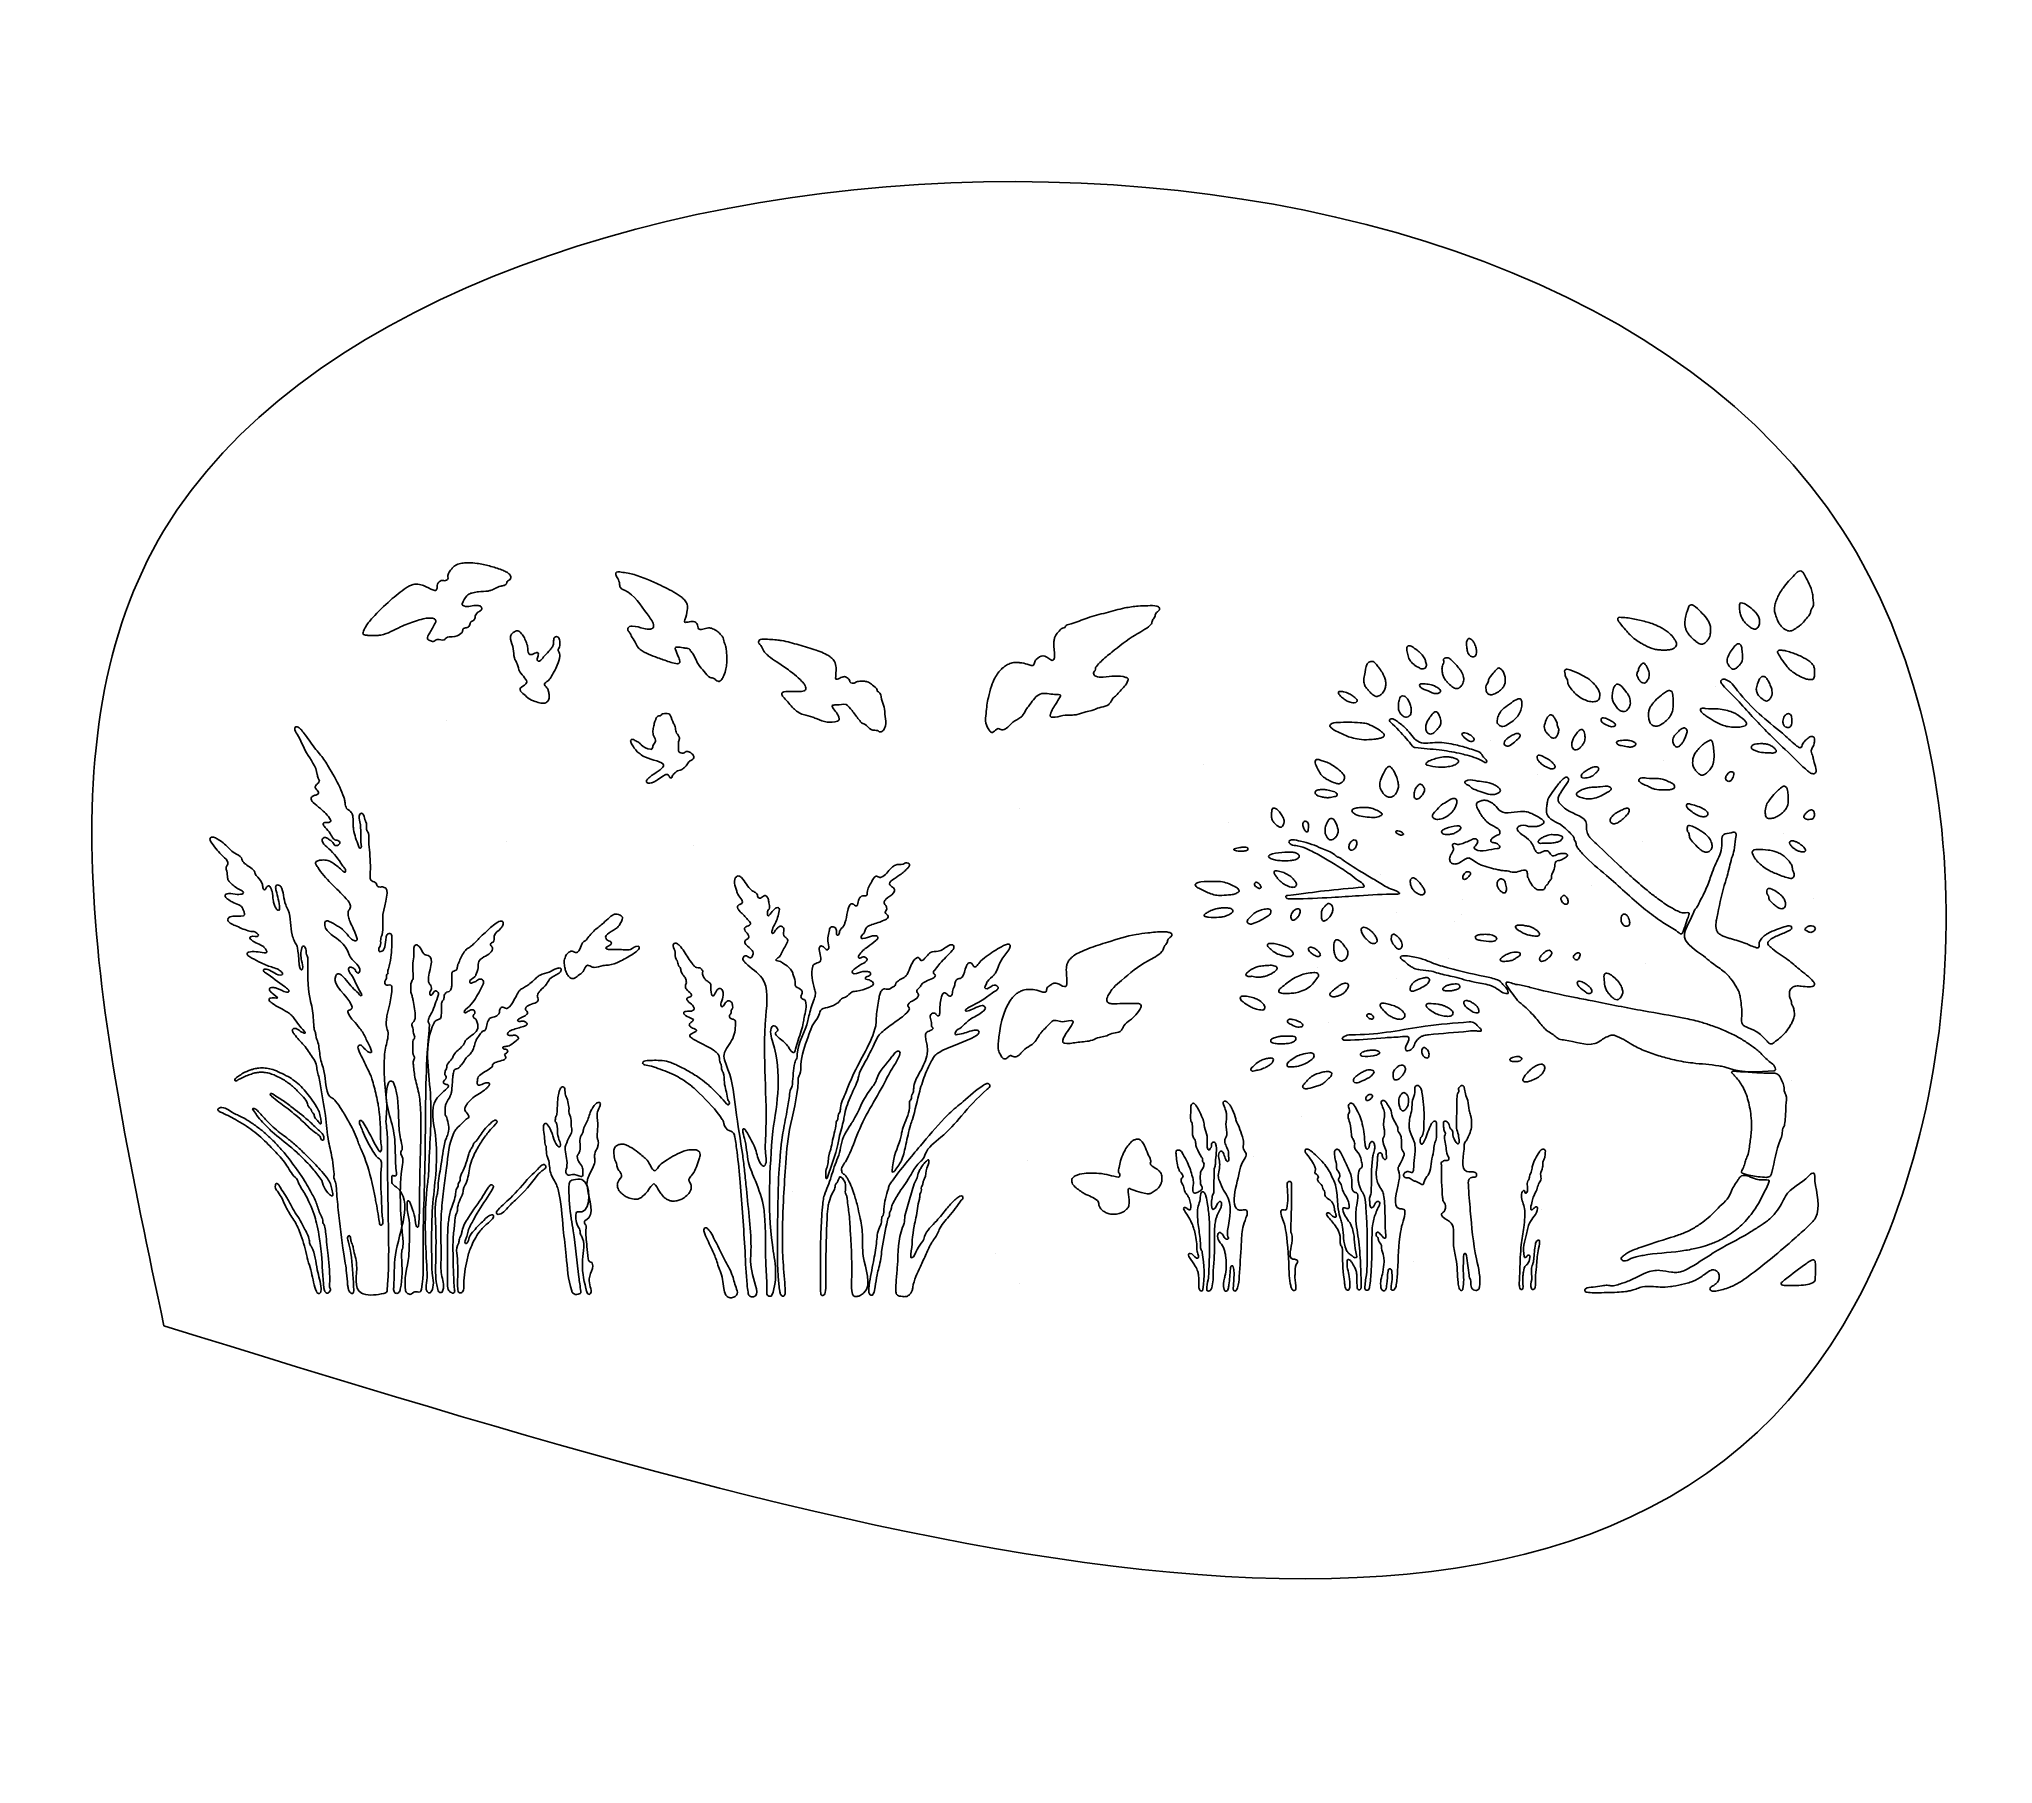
# Model space of a CAD drawing. Header units: millimetres. Extents: x -141 to 2070, y -496 to 1456.
import ezdxf

# ---------------------------------------------------------------- set-up
doc = ezdxf.new("R2010")
doc.units = ezdxf.units.MM

msp = doc.modelspace()

# ---------------------------------------------------------------- linework, layer by layer
for points in [[(1755.8, 723.6), (1755.8, 723.6)], [(320.1, 684.5), (320.1, 684.5)], [(1501.3, 662.3), (1501.3, 662.3)], [(1177, 635.3), (1177, 635.3)], [(1554.7, 624.1), (1554.7, 624.1)], [(1697, 640.1), (1697, 640.1)], [(968, 584.9), (968, 584.9)], [(1204.5, 569.7), (1204.5, 569.7)], [(1832.8, 557.5), (1832.8, 557.5)], [(387.7, 548.4), (387.7, 548.4)], [(599, 543.3), (599, 543.3)], [(1673, 547.5), (1673, 547.5)], [(1376.6, 511.2), (1376.6, 511.2)], [(1615.4, 497.8), (1615.4, 497.8)], [(1394.5, 467.9), (1394.5, 467.9)], [(1468, 466), (1468, 466)], [(1470, 482.5), (1470, 482.5)], [(1866.7, 483.7), (1866.7, 483.7)], [(1460.9, 457.1), (1460.9, 457.1)], [(1305.6, 405.2), (1305.6, 405.2)], [(1453.3, 415.6), (1453.3, 415.6)], [(1676.9, 410.5), (1676.9, 410.5)], [(1394.9, 392.6), (1394.9, 392.6)], [(1317.9, 343.3), (1317.9, 343.3)], [(1600.2, 318.4), (1600.2, 318.4)], [(130.8, 296), (130.8, 296)], [(1842, 278.1), (1842, 278.1)], [(1287.7, 236.5), (1287.7, 236.5)], [(977.5, 186.8), (977.5, 186.8)], [(1233, 192.1), (1233, 192.1)], [(711.4, 152.3), (711.4, 152.3)], [(1558.7, 131.7), (1558.7, 131.7)], [(941.4, 81.5), (941.4, 81.5)], [(1414.2, 72.5), (1414.2, 72.5)], [(968.2, 47.4), (968.2, 47.4)], [(1527.7, 63.4), (1527.7, 63.4)]]:
    msp.add_lwpolyline(points, close=True)
for points in [[(0, 0), (1900, 0), (1900, 900), (0, 900), (0, 0)], [(300.9, 784.2), (298.3, 779), (298.1, 777.7), (300.8, 775.6), (304.7, 774.2), (309.3, 776.7), (317.2, 776.3), (319.6, 778.6), (326.3, 779.7), (336.5, 783.7), (337.5, 784.8), (338.4, 788.1), (339.1, 789), (340.1, 789.6), (344.2, 790.5), (345.1, 791.2), (347.1, 796.1), (351.6, 799.7), (352.3, 803.3), (353.6, 805.8), (355.4, 807.5), (359, 809.8), (359.9, 811.2), (359.8, 812.3), (359.1, 813.4), (358.1, 814.3), (356.6, 814.8), (352.7, 815.2), (337.9, 815.6), (337.4, 816.2), (337.5, 817), (342.8, 826.1), (345, 827.9), (349.9, 829.5), (356.1, 830.7), (366.9, 831.5), (370.5, 832.5), (375.1, 834.6), (380.7, 836.9), (384.2, 837.6), (387.5, 839.7), (388.6, 842.3), (391.7, 844.7), (392.7, 846.6), (392.3, 848.7), (390.4, 851.1), (387.1, 853.3), (382.1, 855.5), (368.3, 859.9), (354.4, 862.8), (344.4, 863.5), (340, 863.3), (334.1, 862.2), (331.1, 861.2), (327.7, 858.9), (325.1, 856), (322.2, 851.5), (321.2, 849.1), (321.5, 846.2), (320.8, 844.6), (318.7, 843.3), (313.9, 843.3), (311.4, 841.8), (309.6, 839.2), (308.6, 833.1), (307.7, 832.2), (305.3, 832.4), (293.8, 837.6), (287.4, 839.3), (282.1, 838.9), (278, 837.4), (274.3, 835.2), (265, 828.3), (256.3, 821), (236.3, 801.4), (231.3, 795.4), (228.3, 790.9), (225.3, 784.4), (225.4, 782.5), (226.9, 781.8), (230.8, 781.3), (241.5, 781.2), (245.6, 781.7), (267.7, 790.9), (284.6, 797.3), (293.4, 800), (300.2, 800.9), (305.1, 800.3), (306.9, 799.3), (307.8, 797.7), (307, 795.3), (300.9, 784.2)], [(582.1, 757.3), (578.8, 765.4), (578.6, 766.8), (579.1, 767.5), (580.4, 767.9), (587.6, 767.3), (591.6, 766.7), (594.3, 765.9), (596.6, 763.2), (599.5, 758.9), (605, 748.2), (611.5, 740.4), (618.2, 733.7), (622.5, 732.4), (627.1, 729.4), (628.5, 729.3), (631.9, 732.5), (633.8, 736), (636, 743.6), (636.9, 749.7), (637.1, 756.7), (636.3, 765.8), (635.6, 769.6), (633.5, 775.2), (632.8, 778.6), (632.3, 779.6), (629.5, 782.8), (626.1, 786), (620.9, 788.9), (616.3, 789.8), (605, 788.8), (603.5, 794.1), (602.7, 795.3), (600.9, 796.5), (597.7, 797.1), (591.4, 796.1), (589.4, 796.2), (589.6, 798.9), (592.3, 809.7), (592.5, 813.3), (592.1, 816.3), (591.4, 818.1), (590, 820.4), (586.3, 824), (582, 827.1), (561.9, 838), (548.5, 844.1), (540.3, 847.3), (532, 850.1), (525.2, 851.8), (517.4, 852.9), (512.3, 852.8), (511.5, 852.1), (511.4, 851.1), (512.8, 846.9), (515.4, 841.1), (516.1, 836.5), (516.6, 835.4), (521.3, 832.4), (546.7, 805.5), (551.1, 799.5), (554, 793.4), (554.2, 791.6), (553.6, 790), (552.3, 788.9), (550.6, 788.4), (543, 789.1), (530, 791.8), (526.9, 791.3), (525.4, 790), (525, 788.4), (525.5, 786.3), (527.7, 783.5), (528.9, 780.8), (533.3, 773.7), (536.5, 767.6), (539.1, 765.2), (558.7, 756), (565.1, 753.7), (579.4, 749.4), (582.1, 749.3), (583.2, 749.8), (583.9, 750.8), (583.9, 752.3), (582.1, 757.3)], [(1852.3, 854.2), (1849.6, 853.6), (1845.5, 849.9), (1838.6, 842.7), (1832.4, 834.9), (1828.8, 829.3), (1826, 823.8), (1823.9, 818.2), (1822.7, 812.9), (1822.6, 809.3), (1823.7, 805), (1825.7, 799.4), (1827.7, 795.3), (1830.1, 791.9), (1832.8, 789.2), (1835.6, 787.5), (1839.6, 786.2), (1842, 786.6), (1845.3, 788.3), (1850.9, 792.1), (1854.5, 795.1), (1858.9, 800.5), (1863.3, 807), (1864.2, 810.4), (1865.9, 813.2), (1866.1, 823.7), (1865.8, 828.2), (1865, 831.5), (1860.6, 841.9), (1856.3, 850.4), (1854.7, 853), (1852.3, 854.2)], [(1801.8, 788.6), (1803.1, 789.3), (1804.5, 791.2), (1805.3, 793.1), (1805.8, 795.9), (1805.3, 800.4), (1803.2, 804.8), (1799.6, 809.1), (1792.4, 814.9), (1786.5, 817.8), (1783.8, 817.7), (1783.1, 815.8), (1783.3, 809), (1784.6, 803.8), (1787, 799), (1790.4, 794.6), (1794.6, 791), (1798.8, 788.6), (1800.4, 788.3), (1801.8, 788.6)], [(1066.2, 806.9), (1045, 800.9), (1026.7, 794.5), (1021, 792.4), (1020.3, 791.8), (1019.7, 790.3), (1016.9, 789.6), (1014.2, 787.4), (1010.1, 782.7), (1008.7, 780.1), (1007.5, 776.6), (1007.1, 772), (1007.8, 756.4), (1007.6, 755), (1006.5, 753.3), (1005.4, 753), (1003.6, 753.7), (994.9, 758.2), (987.1, 753.9), (985.8, 752.4), (984.4, 748.3), (983.3, 747.3), (979.2, 747.9), (970.9, 750.1), (966.6, 750.6), (962.8, 750.6), (957.3, 749.4), (952.4, 746.9), (947.7, 743.1), (944.1, 738.9), (940.3, 733), (936.6, 724), (933, 711), (931.4, 702.5), (930.4, 692.9), (930.2, 682.1), (934.1, 673.9), (936.2, 671.7), (937.2, 671.3), (938.2, 671.6), (944.1, 675.8), (948.3, 674.3), (950.8, 674.7), (960.8, 683.2), (969.7, 688.6), (972.4, 691.6), (976.6, 698.6), (980.1, 703.2), (991.7, 714.9), (1008, 714.5), (1014, 714), (1014.6, 713.7), (1014.1, 711.7), (1009.7, 704.3), (1003.2, 691.9), (1003, 690.5), (1003.3, 689.6), (1004.2, 688.9), (1005.6, 688.6), (1017.3, 690.6), (1028.4, 691.2), (1033.5, 691.8), (1043.5, 694.9), (1050.1, 696.4), (1058.5, 699.5), (1067.4, 701.9), (1069.9, 703.7), (1074, 710.1), (1077.7, 713.4), (1082.1, 718.3), (1091, 730.1), (1091.2, 732), (1090, 733.1), (1088.4, 733.8), (1063, 734.1), (1054.5, 735), (1052.9, 736.3), (1052, 738.5), (1052.3, 739.8), (1053.8, 741.7), (1054.3, 744.6), (1055.2, 746.1), (1060.5, 751.8), (1072.6, 762.2), (1099.1, 781.7), (1116.2, 792.8), (1117.6, 794.4), (1118.6, 798), (1121.3, 802.3), (1122.4, 806.2), (1126.5, 810.2), (1126.8, 812.1), (1125.5, 813.7), (1123.7, 814.4), (1113.6, 814.9), (1102.6, 814.5), (1087.6, 812.3), (1066.2, 806.9)], [(1647, 801.8), (1646, 801.4), (1645.4, 800.6), (1645.3, 799.3), (1645.8, 798.2), (1649.7, 792.8), (1655.4, 785.9), (1659.3, 781.8), (1665.2, 776.7), (1671.4, 772.6), (1676.1, 770.1), (1686.9, 765.8), (1692.1, 764.9), (1697.7, 764.6), (1702.9, 764.9), (1706.9, 765.8), (1709.6, 767.4), (1711.4, 769.6), (1711.9, 771.4), (1711.5, 773.5), (1709.7, 776.8), (1707.6, 779.6), (1702.2, 784.9), (1697.8, 788.1), (1693, 790.8), (1684.1, 794.6), (1669.8, 798.6), (1655.2, 801.2), (1647, 801.8)], [(1728.2, 815.9), (1726.3, 814.8), (1725.3, 812.8), (1723.7, 808.5), (1721.9, 801.5), (1721.3, 795.3), (1721.6, 791.5), (1722.5, 788.1), (1724, 784.9), (1726.2, 781.7), (1728.8, 778.9), (1733.5, 774.7), (1736.1, 772.7), (1738.2, 771.7), (1740.3, 771.4), (1742.1, 771.7), (1745.8, 774.5), (1748.1, 777.4), (1749.4, 780), (1750, 782.9), (1750.3, 787.4), (1750.2, 791.5), (1749.6, 793.7), (1745.7, 800.6), (1739.3, 808), (1731.1, 815.1), (1729.7, 815.8), (1728.2, 815.9)], [(431.1, 758.5), (429.7, 757), (425.1, 752.3), (424.1, 752), (423, 752.4), (422.5, 753.1), (422.4, 754.7), (423.7, 759.2), (423.5, 761.1), (422.3, 761.8), (421.4, 761.7), (415, 759.6), (413.5, 760), (412.8, 760.7), (412.2, 762.3), (411.6, 768.4), (409.8, 774.1), (407.2, 779.7), (403.8, 784.2), (401.8, 785.9), (398.9, 786.4), (396.6, 785.5), (393.8, 783.2), (392.3, 780.2), (392.2, 777.2), (395.4, 766.1), (396.6, 755.9), (399.7, 749.1), (402.9, 740.1), (410.3, 727.6), (404.6, 722.7), (403.1, 720.8), (403.1, 720), (407.7, 714.4), (413.3, 709.4), (416.1, 707.9), (420.1, 706.5), (426.6, 704.7), (429, 704.5), (431.1, 704.7), (432.9, 705.6), (434.5, 707), (435.7, 709.1), (435.9, 714.3), (434.9, 719.1), (433.5, 722), (430.5, 726.2), (434.8, 729.9), (437.7, 733.5), (445.1, 747.6), (447.9, 757.7), (447.7, 760.9), (446.1, 764.2), (447.6, 768.4), (447.9, 774.7), (447.2, 777.5), (446.1, 779.1), (444.1, 779.9), (442.3, 779.4), (441.4, 777.8), (440.9, 772.3), (439.6, 768.5), (437.2, 765.1), (431.1, 758.5)], [(693.5, 751.4), (706.8, 742.2), (713.5, 737.1), (722, 729.2), (723.9, 727.1), (725.6, 724.4), (726.4, 721.8), (726.4, 720.3), (725.8, 719.2), (724.4, 718.5), (721.5, 717.9), (701.4, 717.3), (700.1, 716.8), (699.3, 715.6), (699.5, 713.5), (701.8, 710.6), (712.5, 698.7), (717.2, 694.7), (723.6, 691.7), (734.5, 688.7), (739.1, 686.8), (762.3, 684.3), (763.7, 685.2), (764, 687), (757.8, 698.1), (756.4, 701.8), (760.8, 702.6), (771.9, 702.9), (778.7, 696.2), (786.4, 686.1), (790.9, 681.6), (793.4, 680.6), (800.5, 674.7), (802.1, 674.2), (807.2, 673.6), (808.2, 673.3), (809.4, 672.2), (810.6, 672), (812.5, 672.6), (814.3, 674.2), (815.6, 676.3), (816.6, 679), (816.3, 689.6), (814.9, 700.2), (812.2, 709.2), (808.6, 717.5), (807.3, 718.3), (806.8, 720.5), (806.1, 721.5), (800.6, 726.1), (796, 728.7), (791.7, 729.5), (786.2, 729.2), (783.9, 728.7), (781.1, 727.2), (779, 727.3), (776.4, 728.7), (775.8, 730.6), (774.2, 732.5), (770.1, 734.6), (768.7, 734.4), (763.5, 732.3), (760.7, 731.7), (760.2, 734.9), (759.6, 750.1), (759, 751.6), (757.4, 753.9), (753.9, 757.2), (746.5, 761.3), (738, 764.6), (718.6, 770.5), (698.9, 775.4), (693.3, 776.1), (676.8, 776.9), (674, 776.2), (673.1, 774.8), (673.4, 772.2), (675.4, 770), (678.5, 764.2), (680.3, 761.7), (684.3, 757.9), (693.5, 751.4)], [(1482, 757.1), (1483.9, 757.9), (1485.1, 760.2), (1485.6, 763.1), (1485, 766.8), (1483.1, 772), (1480.9, 775.5), (1479.1, 777.2), (1477.7, 777.7), (1476.5, 777.7), (1475.1, 776.2), (1474.3, 773.6), (1474.4, 768.4), (1475.4, 762.9), (1476.3, 760.5), (1477.8, 758.4), (1479.7, 757.4), (1482, 757.1)], [(1374.6, 745.2), (1371.3, 749.3), (1368.4, 751.7), (1365.7, 751.7), (1363.5, 750.9), (1359.3, 739.8), (1357.9, 732.4), (1358.2, 727.2), (1359.1, 724.4), (1360.2, 722.6), (1363, 719.2), (1367.1, 715), (1369.6, 713.1), (1372, 712.3), (1373.9, 712.5), (1375.9, 713.3), (1379, 716), (1381.7, 720.5), (1382.7, 724.8), (1382.6, 729.3), (1381.2, 734.2), (1378.5, 739.5), (1374.6, 745.2)], [(1427.3, 744.2), (1428.6, 746.3), (1428.2, 750.7), (1426.8, 754.7), (1423.8, 759.3), (1419.6, 763.6), (1414, 767.6), (1410.4, 769.5), (1408.9, 769.6), (1407.6, 769.2), (1406.7, 767.5), (1407.3, 761), (1409, 755.3), (1411.7, 751), (1415.8, 747.4), (1420.8, 744.5), (1425.1, 743.3), (1427.3, 744.2)], [(1461.8, 721.3), (1463.6, 721.2), (1465.3, 721.7), (1467.8, 723.6), (1469.3, 725.5), (1470.4, 728.2), (1471, 731), (1470.9, 733.8), (1470, 736.9), (1468.5, 740), (1466.1, 743.5), (1457.4, 753), (1453.2, 755.8), (1451.5, 756), (1449.7, 755.7), (1448.5, 754.9), (1448.1, 754.2), (1448.4, 752.2), (1446.8, 747), (1446.4, 744.3), (1446.6, 739.9), (1447.7, 735.7), (1449.7, 731.7), (1452.4, 728.2), (1457.6, 723.4), (1459.6, 722.1), (1461.8, 721.3)], [(1783.6, 771.2), (1782.2, 771.8), (1781, 771.7), (1777.1, 768.2), (1772.5, 762.2), (1769.6, 755.9), (1769, 752.5), (1769.6, 749.6), (1772.2, 745.7), (1775.2, 743.2), (1776.3, 743), (1777.8, 743.3), (1781, 745.7), (1784.6, 749.6), (1786.2, 753), (1786.5, 758.6), (1785.9, 765.3), (1785.1, 769.4), (1783.6, 771.2)], [(1864.7, 731.2), (1866.3, 731.9), (1867.6, 734.1), (1868, 738.4), (1867.8, 743.8), (1866.7, 747.2), (1862.5, 751.7), (1853.2, 757.3), (1841.2, 762.1), (1835.3, 763.8), (1831.1, 764.5), (1828.2, 764.4), (1826.5, 763.4), (1826.1, 762.3), (1826.7, 760.8), (1830.4, 754.7), (1837.2, 745.7), (1841.8, 741), (1848.1, 736.8), (1855.2, 733.2), (1860.2, 731.6), (1864.7, 731.2)], [(1516.8, 737.3), (1514.5, 741.8), (1512.5, 743.5), (1510.7, 744.5), (1509.1, 743.7), (1504.3, 738.4), (1499.2, 731.1), (1497.6, 726.4), (1496.2, 724.5), (1496.1, 721.4), (1496.5, 718.4), (1497.2, 716.7), (1498.4, 715.3), (1501.4, 714.1), (1504.5, 714.6), (1510.2, 717.6), (1514.7, 721.4), (1516.8, 724.7), (1517.9, 728.4), (1517.9, 732.8), (1516.8, 737.3)], [(1620.1, 706.4), (1622.3, 707.4), (1624.1, 709.5), (1624.8, 711.4), (1625, 714.7), (1624, 718.4), (1622.7, 720.8), (1617.8, 727.1), (1614, 730.6), (1610.9, 732.9), (1602.6, 737.4), (1591.1, 742.2), (1588, 742.9), (1586.4, 742.8), (1585.8, 742.3), (1585.2, 740.9), (1585.6, 737.5), (1586.4, 734.2), (1587.8, 732.3), (1588.8, 727), (1592.5, 720.9), (1596.5, 716.3), (1602.5, 711.3), (1608.4, 708.2), (1614.9, 706.3), (1620.1, 706.4)], [(1675.5, 749.4), (1674.4, 749.8), (1673.3, 749.4), (1669.9, 745.8), (1669.1, 744.3), (1668.6, 741.6), (1667.4, 739.2), (1667, 737.3), (1667.9, 733.9), (1669.8, 730.6), (1672.5, 728), (1675, 727.3), (1677.3, 728.3), (1679, 730.5), (1680.6, 734.2), (1681, 737.2), (1680.5, 740.5), (1679.1, 744.1), (1677.4, 747.2), (1675.5, 749.4)], [(1831.6, 670.8), (1781, 718.6), (1766.6, 731.6), (1764.6, 731.8), (1762.6, 730.8), (1762, 729.7), (1762.3, 727.7), (1763.3, 726.1), (1769.2, 719.8), (1804.1, 682.6), (1819.6, 666.8), (1844.1, 643.1), (1856.4, 631.3), (1861.3, 627.1), (1864.4, 625.1), (1868.1, 625), (1867.1, 639.5), (1866.1, 644.4), (1864.3, 650.4), (1864.5, 651.9), (1866.7, 656.2), (1867.6, 658.9), (1868, 662.7), (1867.6, 665.6), (1866.5, 666.6), (1864.8, 666.9), (1860.6, 665.1), (1856.5, 661.2), (1853.9, 657.1), (1852.8, 654.6), (1851.4, 654.2), (1849.8, 654.9), (1846.5, 657.4), (1831.6, 670.8)], [(1813.2, 733.2), (1811.7, 734.4), (1810.1, 734.9), (1808.5, 734.7), (1807.2, 733.8), (1803.5, 726.3), (1802.1, 720.4), (1802.9, 716.3), (1805.3, 712.5), (1809.8, 708.7), (1813.6, 707), (1815.9, 707.8), (1818, 710.1), (1819.5, 713.3), (1820, 716.9), (1819.5, 720.4), (1817.8, 725.1), (1815.6, 729.8), (1813.2, 733.2)], [(1329.8, 717.7), (1329, 716.7), (1329.7, 714.8), (1333.8, 710.5), (1338, 707.6), (1342.3, 705.7), (1345.5, 705.1), (1348.7, 705.5), (1350.1, 706.6), (1350.3, 708), (1349.3, 709.4), (1345.8, 712.6), (1341.5, 715.3), (1335.1, 717.6), (1332.4, 717.9), (1329.8, 717.7)], [(1407.6, 689), (1408.2, 689.3), (1410.4, 691.1), (1411.3, 693.3), (1411.5, 697.9), (1410.5, 703.1), (1408.4, 707.7), (1405.9, 711.1), (1403.5, 712.7), (1400.5, 712.6), (1399.6, 711.7), (1397.5, 706.3), (1397, 701.3), (1397.5, 696.4), (1399.2, 693.1), (1402.5, 689.9), (1405.1, 688.8), (1407.6, 689)], [(1422.3, 726.4), (1421.4, 726), (1421, 725.1), (1422.1, 722.6), (1430.6, 718.4), (1440, 715.4), (1443.2, 716.1), (1444.7, 717.6), (1444.7, 718.9), (1443.1, 720.9), (1435.8, 724.9), (1429.1, 726.2), (1422.3, 726.4)], [(1536.8, 705.5), (1535.6, 709), (1534.7, 709.6), (1532.5, 709.4), (1524.9, 705.1), (1516.5, 698.9), (1512.2, 694.1), (1509.7, 689.1), (1508.8, 683.7), (1509, 682.3), (1509.9, 680.9), (1513.3, 678.4), (1515.1, 678.3), (1522.4, 681.6), (1528.1, 685.6), (1531.1, 688.8), (1534.5, 694), (1536.5, 699.7), (1536.8, 705.5)], [(1651.2, 695.1), (1654.3, 695.7), (1657, 698.2), (1659.4, 703.1), (1659.5, 706.2), (1657.9, 712.8), (1654.3, 717.9), (1648, 724.9), (1646.5, 725.8), (1644, 726), (1642.2, 724.5), (1639.8, 718.1), (1639, 712.3), (1639.5, 708.2), (1641.1, 704.3), (1644.3, 699.6), (1647.7, 696.4), (1651.2, 695.1)], [(1707, 717), (1705.8, 718.3), (1704, 718.9), (1701.9, 718.5), (1699.4, 717.2), (1694.7, 713.7), (1687.5, 707.3), (1685.2, 704.7), (1682.4, 700.7), (1681.2, 698.1), (1680.2, 693.9), (1680.3, 687.6), (1681.5, 683.1), (1683, 680.9), (1685, 679.4), (1688.4, 678.6), (1691.1, 679), (1693.6, 680.1), (1700.6, 685.1), (1703, 687.6), (1705, 690.6), (1707.1, 695.6), (1708, 701.7), (1708, 710.5), (1707, 717)], [(551.7, 622.6), (547.8, 619.1), (546, 616.7), (546.1, 615.4), (547.2, 614.5), (548.6, 614.1), (551.4, 614.3), (554.7, 615.5), (558.5, 617.7), (565.3, 622.4), (568.1, 623.7), (569.3, 623.9), (570.6, 623.5), (572.6, 620.6), (574.3, 620), (574.9, 620.5), (575.6, 622.6), (579, 626.3), (581.1, 627.9), (584.3, 628.7), (588, 631.1), (591.9, 634.7), (594.9, 639), (599.7, 642.7), (599.8, 644.3), (599, 645.7), (597.1, 647.8), (594.9, 649.3), (593, 649.9), (590.8, 649.9), (588.7, 648.3), (586.4, 648), (584, 648.7), (582.7, 649.9), (582.3, 651.4), (582.2, 657.5), (582.6, 661.9), (583.5, 665.3), (582.8, 667), (579.6, 672), (578.5, 677.9), (576.8, 681.6), (572.9, 690.9), (572.2, 692), (571.1, 692.7), (567.7, 693), (565, 692.6), (563.5, 692), (561.6, 690.4), (558.9, 689.8), (558.1, 689.1), (556.5, 686.2), (555.3, 682.9), (554.1, 677.5), (553.4, 671.8), (553.8, 668.6), (556.3, 662.8), (556.4, 661.6), (553.6, 656.9), (552.6, 653.2), (551.7, 652.4), (550.6, 652.4), (540.1, 657.5), (537.5, 660.1), (532.9, 662.5), (529.9, 663.7), (529, 663.5), (528.3, 662.8), (528.2, 661.3), (528.7, 659.8), (531.5, 655), (534.8, 650.6), (538.8, 647.1), (545, 643.4), (565.4, 634.7), (551.7, 622.6)], [(1416, 654.3), (1443.2, 651.6), (1465.7, 647.9), (1472.1, 646.3), (1493.7, 638.1), (1496.3, 637.3), (1496.8, 637.6), (1493.4, 643.6), (1489.4, 648.6), (1486.3, 650.2), (1477.6, 653.1), (1461.9, 657.4), (1451.3, 659.3), (1440.7, 660.2), (1420.9, 660.5), (1407.5, 673.7), (1398.4, 682), (1393.7, 685.4), (1390.6, 686.8), (1388.8, 686.8), (1387.1, 685.6), (1387.1, 684.8), (1388.2, 683.2), (1406.1, 664.4), (1413, 656.1), (1414.5, 654.7), (1416, 654.3)], [(1443.8, 689.3), (1441.4, 693.9), (1440.1, 694.7), (1439.1, 694.8), (1436.4, 693.3), (1432.8, 688.8), (1429.4, 682.9), (1428, 677.9), (1428.5, 673.7), (1429.4, 671.9), (1431.1, 670.3), (1433.3, 669.5), (1435.9, 670.3), (1439.9, 673.8), (1443.6, 678.1), (1444.7, 680.4), (1445, 683.1), (1444.7, 686.5), (1443.8, 689.3)], [(1574.5, 686.5), (1572.5, 689.6), (1570.8, 691.1), (1569.1, 691.3), (1567.2, 690.4), (1565.7, 688.8), (1564.4, 685.9), (1562.2, 678), (1562.7, 674.7), (1564.5, 671.5), (1568.4, 667.3), (1570.7, 665.5), (1571.9, 665.1), (1574.3, 665.3), (1576, 666.7), (1577.4, 669.7), (1578.6, 673.9), (1578.6, 675.3), (1577.3, 677.8), (1576.6, 682), (1574.5, 686.5)], [(1642, 678.6), (1642.7, 679.8), (1642.3, 681), (1641.3, 682.2), (1638.3, 684.2), (1634.7, 686.1), (1630.5, 687.8), (1628.1, 687.9), (1626.8, 687.2), (1626.4, 685.7), (1626.9, 684), (1628.1, 682.6), (1630.8, 680.9), (1637.2, 678.1), (1639.6, 678), (1642, 678.6)], [(1789.3, 679.1), (1790.9, 680.7), (1790.9, 682.1), (1790.2, 683.4), (1781.5, 690.9), (1778.5, 692.9), (1774.9, 694.5), (1767.6, 696.7), (1759.1, 698), (1744.1, 698.7), (1740.1, 698.7), (1739.1, 698), (1739.1, 696.4), (1740.1, 694.4), (1745.1, 690.3), (1754.3, 684.3), (1763.7, 679.8), (1770.1, 678), (1777.7, 677.3), (1783.4, 677.6), (1789.3, 679.1)], [(1840.9, 691.6), (1840.2, 692.2), (1838.4, 692.8), (1836.4, 692.2), (1834, 689.9), (1832.7, 687.3), (1832.2, 684.4), (1832.4, 681.9), (1833.8, 679), (1836.1, 677.3), (1837.8, 677), (1839.9, 677.6), (1841.1, 678.7), (1842, 680.3), (1842.2, 687.2), (1841.8, 689.9), (1840.9, 691.6)], [(254.1, 108.1), (253, 201.2), (252.3, 221.3), (251.3, 231.3), (252, 242.1), (250, 273.8), (249.5, 303.1), (250.2, 311.9), (253.7, 329.5), (253.6, 331.6), (251.7, 338.7), (251.7, 345.9), (257.9, 383.2), (257.6, 384.7), (256.6, 385.5), (251, 386), (250.5, 386.6), (250.1, 388.6), (250.4, 390.5), (251.8, 393.2), (252.4, 397.5), (253.6, 399.3), (253.4, 400.5), (254, 403.9), (256.9, 416.8), (257.8, 440.3), (257.5, 442.4), (256.7, 443.5), (254.8, 443.9), (252.9, 443), (251.4, 439.6), (249.8, 429), (248.9, 426.2), (247.6, 424.5), (245.4, 423.4), (244, 423.5), (243.2, 424.8), (243.2, 427.2), (244.6, 429.6), (245.3, 437.4), (246.9, 442.9), (247.9, 465.4), (248.5, 496.5), (243.7, 496.6), (242.1, 497), (240, 500.9), (235.2, 503.5), (233.7, 505.3), (233.3, 509.7), (232.6, 538.6), (231.7, 551.5), (230.8, 558.8), (229.6, 560.9), (229.3, 562.5), (228.6, 570.2), (227.3, 573.1), (226.6, 576.5), (225.6, 578.5), (224.2, 579.7), (222.7, 579.9), (221.7, 578.8), (221.8, 570.2), (223.3, 544.1), (222.9, 541), (222, 540.5), (221, 541.1), (220, 543.2), (214.6, 561.6), (214.2, 565.5), (213.9, 575.9), (213.5, 578.3), (212.6, 580.1), (211.1, 581.9), (208.7, 583.9), (207.6, 584.3), (206.2, 586.8), (205.2, 589.8), (204.7, 594.2), (203.6, 598.1), (199.1, 609.4), (186.2, 632.7), (182.2, 639.3), (172, 652.2), (159.7, 668.9), (155.5, 674.3), (151.9, 677.3), (149.4, 677.9), (148.4, 677.2), (148, 676), (150.6, 669.4), (161.4, 648.5), (173.5, 624), (174.4, 619.9), (175.9, 616.5), (175.4, 615.1), (171.8, 611.5), (171.2, 610.1), (171.5, 608.5), (174.8, 603.7), (174.9, 602.7), (172.7, 600.9), (169.1, 599.9), (167.7, 599), (166.7, 597.1), (166.9, 594.7), (169, 592.1), (177.1, 585.3), (188.4, 572.5), (188.8, 571.1), (188.3, 570.2), (186.5, 569.6), (180.9, 569.1), (180.4, 568.7), (180.3, 567.8), (182.4, 564), (188.1, 557.1), (191.9, 551.2), (193.4, 550.1), (197.9, 548.6), (199, 547.1), (198.9, 545.8), (197.5, 544.3), (195.3, 543.4), (193.8, 543.6), (192.5, 544.5), (191, 547), (188.7, 549.2), (185.5, 551.3), (182.1, 552.7), (181.2, 552.4), (179.6, 551), (178.9, 549.7), (179, 548.7), (184.2, 542), (200.3, 523.6), (203.5, 518.9), (205.6, 514.6), (205.1, 513.5), (204.4, 513.5), (201, 515.8), (190.2, 524.3), (185.4, 526.6), (181.9, 527.1), (176.2, 526.8), (172.4, 525.3), (171.5, 523.7), (172.7, 520.9), (174, 518.9), (206.3, 483.3), (210.1, 478.3), (210.8, 476.5), (211, 474.2), (210.3, 471.9), (208.6, 468.8), (208.5, 465.8), (208.9, 462.9), (210.7, 457.2), (218, 440.1), (218.6, 437.8), (218.7, 436.7), (217.8, 435.9), (216.1, 435.7), (214.2, 436.3), (210.8, 439.1), (203.6, 447.1), (200.8, 449.7), (196.6, 452.4), (187.1, 457.6), (185.3, 458.2), (183.6, 458), (182.5, 457.3), (182, 455.9), (198, 436.4), (208.5, 422.8), (209.2, 420.9), (213.2, 414.5), (220.8, 399.8), (220, 399), (218.5, 399.7), (217.2, 400.8), (216.7, 402.6), (215.7, 403.7), (213.7, 405.1), (211.7, 405.9), (210.4, 406), (209.5, 405.5), (209.1, 404.7), (209, 402.8), (209.5, 401), (211.7, 397.6), (222.9, 376.9), (223.8, 374.3), (223.3, 373.4), (221.5, 374.7), (215, 381), (200.8, 396.8), (199, 398), (196.9, 398.2), (195.3, 397.4), (194.4, 396), (212.5, 361.7), (212.7, 359.2), (211.8, 358.2), (208.2, 356.3), (208.4, 354.1), (214.4, 345.2), (221.7, 336.6), (225.4, 331.2), (231, 319.8), (234.9, 310.6), (234.9, 309.6), (234.2, 309.1), (231.8, 309.6), (229.2, 311.5), (224.3, 316.6), (222.7, 317.7), (221.7, 317.7), (220.6, 317.1), (219.8, 316.2), (219.6, 315.2), (221, 310.4), (230.5, 290.7), (235.4, 279.6), (237.9, 270.5), (242.3, 251), (243.3, 244.6), (245, 222), (245.8, 204.9), (245.6, 197.6), (245.1, 197), (244.4, 197.2), (242.3, 199.6), (225.3, 230.2), (223.7, 232.1), (222.8, 232.5), (221.8, 232.2), (221.2, 230.8), (222.3, 226.8), (224.8, 220.6), (235.1, 199.8), (239.8, 192.6), (242, 190.2), (244.6, 188.2), (245.3, 187.1), (245.9, 177.7), (246.5, 134.3), (246.8, 126.4), (247.8, 117.7), (247.3, 115), (246, 113.9), (244.8, 114.3), (243.8, 116.9), (239.6, 141.8), (236.7, 156.1), (224.9, 195.5), (219.7, 207.9), (218.6, 211.3), (208.7, 231.6), (201.1, 244.6), (194.1, 254.3), (191, 257.4), (187.4, 259.7), (186, 262.1), (180.6, 290.3), (178.2, 298.3), (175.4, 315), (173.7, 322.3), (172.3, 325.9), (171.7, 330.9), (170.4, 334.5), (169.8, 338.2), (167.8, 359), (165.4, 369.8), (162.7, 415.1), (162.5, 417.4), (161.3, 420.2), (160.7, 426.1), (159.6, 428.5), (158.2, 429.6), (156.8, 429.2), (156, 427.7), (155.8, 413.2), (156.8, 404), (156.4, 403.2), (155.3, 403), (154, 404.5), (153.2, 408.3), (151.7, 423.9), (150.8, 429.1), (150.1, 431.2), (148.5, 433.5), (147.3, 436), (145.1, 442.3), (140.4, 470.5), (137.8, 476.3), (135.4, 487.2), (132.1, 497), (130.6, 498.4), (128.7, 498.9), (127.1, 498.4), (126.5, 497.1), (127, 492.3), (129.4, 482.9), (130.9, 471.7), (130.5, 470.2), (129.5, 470.2), (128.3, 470.6), (126.5, 473), (124.8, 477), (123.6, 481.9), (122.3, 491.4), (121.3, 494.6), (119.9, 497.2), (118.7, 497.8), (117.7, 497.6), (116.2, 496.3), (114.4, 493.6), (113.1, 493.6), (112.4, 494.8), (111.4, 499.6), (110.4, 501.9), (104.5, 509.7), (103.2, 511.7), (102.7, 513.2), (92.5, 522.3), (88.6, 526.9), (87.6, 529.4), (80.1, 534.8), (68.7, 545.2), (61.2, 550.4), (57.4, 552.5), (54.8, 553), (52.7, 552.3), (52, 550.5), (52.6, 548.4), (54.3, 546), (66.9, 531.2), (72.4, 524.1), (72.4, 522.5), (70.7, 519.8), (70.3, 518.2), (71.1, 514.5), (72, 507), (73.3, 503.5), (76.2, 500.4), (86.4, 493.3), (90, 490.2), (89.5, 489.1), (86.6, 488.3), (82.9, 488.2), (73, 489.1), (70.4, 488.5), (69.4, 487.6), (69.1, 486.3), (69.5, 485.3), (72.3, 482.7), (77.3, 479.6), (84.8, 476.2), (87.6, 474.5), (90.3, 469.1), (91.2, 465.7), (90.9, 464.5), (89.9, 464), (78, 463.4), (75, 462.8), (73.6, 462), (72.5, 460.8), (72.1, 459.8), (72.3, 458.8), (75, 455.8), (80.7, 452.9), (95.3, 447), (98.3, 446.3), (102.7, 445.8), (105, 444.4), (106.7, 442.7), (106.8, 441.4), (98, 440.3), (97.3, 439.5), (97.3, 438.7), (99, 436.6), (102, 434.4), (109.8, 430.8), (112.6, 429.1), (114.9, 426.5), (116.4, 423.6), (116.3, 422.8), (115.6, 422.1), (113.5, 422), (95.6, 422.7), (94.5, 422.2), (94, 421.4), (94.3, 420.2), (95.1, 419.2), (99.5, 416.2), (109.9, 410.7), (116.9, 407.7), (129.5, 403.1), (131.6, 401.8), (133.6, 399.9), (134.2, 398.5), (134, 397.7), (133.4, 397.3), (117.5, 403.3), (114.5, 403.6), (113, 403.2), (112.6, 402.5), (112.9, 401), (114.9, 399.3), (136.5, 383.8), (140.8, 380.3), (141.5, 379.1), (141.2, 378.1), (140.7, 377.6), (138.7, 377.5), (127.4, 382), (123.3, 382.8), (120.4, 382.5), (119.3, 381.2), (119.9, 379.1), (122.4, 376.4), (128.5, 371), (120.2, 370.8), (119.1, 369.8), (119.1, 368.3), (120.3, 366.8), (122.7, 364.9), (139.7, 354.9), (144.2, 351.5), (146.7, 348.8), (152.5, 340.7), (159, 333.2), (159.8, 331.3), (159.5, 331), (158.6, 331.2), (155.9, 332.4), (150.9, 335.7), (148, 336.6), (146.5, 336.4), (145.8, 335.8), (145.3, 335), (145.4, 333.5), (147.5, 329.9), (158.2, 317.7), (163.7, 310.5), (168.3, 303.6), (172.3, 295.9), (173.3, 289), (175.2, 282.3), (176.8, 273.9), (182.8, 237.8), (186.3, 208.5), (190.6, 188), (192.3, 173.9), (192.6, 170.6), (192.3, 168.9), (194.2, 162.4), (195.1, 155.8), (197.3, 131.1), (203.5, 81.5), (206.7, 59.9), (207.9, 46.4), (208.6, 42.2), (209.7, 39.1), (211.5, 37), (212.5, 36.6), (213.7, 36.7), (214.5, 37.9), (214.8, 41.3), (213.8, 59.2), (208.4, 96.1), (208.4, 101.2), (209.4, 102), (210.2, 101.7), (210.8, 101), (211.4, 96.7), (213.5, 91.4), (214.5, 86.9), (218.1, 69.2), (223.5, 37.1), (225.6, 36.2), (248.8, 36.6), (250.8, 37.2), (252, 38.2), (252.8, 42.7), (253.2, 50.2), (254.1, 108.1)], [(1328.5, 682.8), (1320.1, 680.4), (1319.4, 679.2), (1320.2, 677.5), (1322.6, 675.4), (1330.8, 671), (1337.5, 667.9), (1344, 665.6), (1352.5, 663.7), (1363.7, 663.3), (1371, 663.9), (1376.1, 664.8), (1379.4, 666.1), (1380.5, 666.8), (1380.9, 667.6), (1380.8, 669.2), (1380.1, 670.2), (1375.6, 674), (1369.2, 677.8), (1361, 681.4), (1353.8, 682.5), (1328.5, 682.8)], [(1478, 668.8), (1475.1, 670.3), (1472.1, 671), (1469.8, 670.7), (1469, 669.5), (1469.4, 668.2), (1470.2, 667.1), (1476, 662.3), (1478.9, 661.1), (1480.2, 661.2), (1482, 662), (1482.8, 663.6), (1482.4, 664.7), (1481.3, 666.2), (1478, 668.8)], [(1534.5, 669), (1533.2, 670.1), (1531.5, 670.3), (1527, 668.8), (1522.5, 666.3), (1519.7, 664.2), (1517.9, 662.2), (1516.6, 659.5), (1517.1, 657.5), (1518.2, 656.5), (1520.2, 656), (1522.3, 656.3), (1524.1, 657.2), (1529.6, 661.5), (1534.3, 666.4), (1534.8, 667.7), (1534.5, 669)], [(1607.1, 672.2), (1606.3, 673.8), (1605.2, 674.7), (1602.9, 674.4), (1599, 670.6), (1595.2, 665.1), (1593.6, 660.9), (1593.3, 656.2), (1594.4, 653.6), (1596.6, 651.8), (1598.4, 651.8), (1602.6, 654.2), (1604.7, 656.4), (1607, 659.8), (1608, 662.6), (1608.3, 665.3), (1607.9, 669.1), (1607.1, 672.2)], [(1723.3, 674.8), (1722.5, 675.7), (1720.9, 676.5), (1719.2, 676.3), (1717.6, 675.6), (1713.3, 671.8), (1708.7, 666.4), (1707.6, 663.6), (1707.5, 661.7), (1708.8, 657.8), (1710.6, 655.5), (1712.3, 654.9), (1714.3, 655.5), (1717.1, 658.1), (1719.2, 660.8), (1721, 664.1), (1722.9, 668.9), (1723.8, 673), (1723.3, 674.8)], [(1460.3, 642.4), (1456.3, 643.4), (1452, 643.8), (1444.2, 643.2), (1437.5, 641.4), (1432, 639.3), (1429.1, 637.4), (1428.2, 635.8), (1428.8, 634.9), (1430.1, 634.3), (1442.3, 632.3), (1448.1, 632.1), (1455.3, 633.1), (1461.3, 634.9), (1463.3, 636.2), (1464.9, 638), (1464.9, 639.3), (1464, 640.7), (1460.3, 642.4)], [(1562.2, 643.6), (1556.7, 645.8), (1555.6, 645.8), (1554.7, 645.3), (1554, 644.1), (1554, 642.6), (1555.2, 639.8), (1556.7, 637.9), (1561, 634.3), (1567.6, 631), (1571.1, 630.1), (1572.8, 630.5), (1573.8, 631.2), (1574.3, 632.3), (1574.2, 633.5), (1572, 636.8), (1567.8, 640.4), (1562.2, 643.6)], [(1661.5, 661.6), (1656.7, 662.7), (1653.5, 662.7), (1646.1, 661.9), (1644.5, 661.3), (1644, 660.4), (1644.1, 659.5), (1645.1, 658.1), (1649.2, 656.6), (1656.3, 655.2), (1661.2, 655), (1664.4, 656.3), (1665.4, 657.3), (1665.8, 658.4), (1664.7, 660.1), (1661.5, 661.6)], [(1752.7, 660.5), (1751.8, 662), (1750.8, 662.6), (1749.7, 662.6), (1747, 661.4), (1743.2, 659), (1739.2, 655.5), (1735.2, 651.1), (1732.2, 646.8), (1731.3, 644.8), (1730.6, 642.7), (1730.1, 638.5), (1730.1, 635.6), (1730.6, 633.2), (1731.6, 631), (1734, 627.8), (1736.9, 624.8), (1739, 623.5), (1740.4, 623.2), (1742.5, 623.5), (1746.5, 626.2), (1750.3, 630.3), (1752.9, 635.1), (1753.8, 638.5), (1754.3, 645.1), (1752.7, 660.5)], [(1796.8, 655.9), (1796.4, 654.3), (1797.2, 652.9), (1800.7, 651), (1804.4, 649.7), (1812, 648.5), (1818.4, 648.2), (1823.2, 648.6), (1824.2, 649.2), (1824.6, 649.9), (1823.6, 652.5), (1821.2, 654.8), (1817.7, 656.9), (1813.6, 658.3), (1809, 658.8), (1800.5, 658.1), (1798.4, 657.4), (1796.8, 655.9)], [(1326.9, 613.7), (1328.9, 613.4), (1330.8, 613.7), (1333.4, 615.1), (1334.9, 616.7), (1335.8, 618.6), (1336, 620.2), (1335.6, 622.6), (1334.3, 624.7), (1328.6, 630.1), (1320.8, 635.3), (1314.5, 638.3), (1309.7, 639.9), (1305.9, 640.9), (1304, 640.7), (1303, 638.6), (1303.4, 635.5), (1306.1, 629.2), (1309.3, 624), (1312.3, 621), (1315.1, 619.1), (1320.1, 616.4), (1326.9, 613.7)], [(1389, 598.3), (1391.9, 599.8), (1395.1, 604.1), (1396.8, 608.4), (1396.9, 613.3), (1395.8, 618.8), (1392.5, 626.4), (1389.2, 631.6), (1388, 632.6), (1386.4, 632.8), (1384.8, 632.3), (1383.6, 631.1), (1380, 625), (1376.9, 617.5), (1376.2, 614.5), (1376.1, 611.5), (1376.4, 608.8), (1377.4, 606.3), (1380.9, 601.4), (1385, 598.6), (1386.9, 598.1), (1389, 598.3)], [(1722.3, 454.9), (1725.7, 464.9), (1726, 466.8), (1720.1, 467.2), (1714.3, 468.7), (1702.8, 475), (1689, 484.5), (1678.4, 492.8), (1660.5, 508.3), (1648, 519.9), (1621.1, 545.3), (1613.8, 552.7), (1611.7, 555.8), (1610.6, 558.6), (1610, 561.8), (1610, 567.8), (1587.7, 583.9), (1582.6, 588.1), (1579.7, 591.2), (1578, 594.2), (1577.8, 596.3), (1578.3, 598.7), (1580.4, 602.8), (1586.8, 612.4), (1589.6, 617.3), (1589.7, 618.9), (1588.5, 620.4), (1586.7, 620.8), (1584.6, 619.8), (1576.5, 610.8), (1570.2, 602.4), (1565.6, 592.9), (1565, 587.9), (1565, 579.3), (1582.4, 565.9), (1589.5, 559.5), (1594.9, 553.9), (1595.7, 552.6), (1596.4, 549.4), (1597.8, 547.3), (1598.3, 543.9), (1599.2, 542.1), (1602.2, 537.9), (1606.4, 533.1), (1632.4, 509.6), (1674.6, 472.7), (1692.5, 459), (1707.6, 449.6), (1714.9, 444.6), (1717.4, 443.4), (1718, 443.6), (1718.6, 444.5), (1722.3, 454.9)], [(1623.8, 630.9), (1622.7, 632.3), (1620.3, 632.6), (1617.2, 632), (1613.4, 630.4), (1608.8, 627.7), (1605.6, 625.4), (1604.1, 623.1), (1604.3, 620.8), (1605.5, 620.1), (1608.9, 620), (1612.3, 620.6), (1615.3, 621.6), (1618.4, 623.6), (1621.3, 626.3), (1623.4, 629), (1623.8, 630.9)], [(1678.8, 610.9), (1684.4, 608.2), (1687.6, 607.1), (1695.7, 606.5), (1703, 606.6), (1706.8, 607.2), (1708.6, 608.2), (1709.7, 610.5), (1709.3, 611.7), (1707.2, 613.6), (1701.7, 616.4), (1697.1, 618.3), (1691.3, 619.2), (1677.9, 619.8), (1671.1, 619.7), (1669.2, 618.2), (1669, 616.9), (1669.8, 615.8), (1678.8, 610.9)], [(1772.4, 616.3), (1773.6, 617.2), (1774.4, 618.3), (1776.7, 623.7), (1776.4, 626), (1774.8, 627), (1772.6, 626.8), (1770.3, 625.4), (1768.6, 623.1), (1767.3, 619.9), (1767.5, 618.4), (1768.9, 616.9), (1770.9, 616.1), (1772.4, 616.3)], [(1302.9, 603.7), (1303.3, 602), (1304.5, 600.7), (1310.3, 598.5), (1314.3, 597.8), (1318.5, 597.7), (1324.9, 598.8), (1326.9, 599.4), (1327.8, 601.1), (1327.4, 602.4), (1326.4, 603.3), (1320.5, 605.5), (1314.8, 606.6), (1310.2, 606.8), (1305.1, 606.1), (1303.6, 605.3), (1302.9, 603.7)], [(1416.6, 596.3), (1418.1, 596.1), (1419.2, 596.4), (1422.1, 598.3), (1424.2, 600.9), (1426.5, 605.4), (1426.7, 607.1), (1425.9, 609.3), (1424.4, 611.6), (1423, 612.7), (1421.4, 612.8), (1419.9, 612.1), (1417.6, 609.7), (1416.1, 607.1), (1415.2, 604.1), (1414.9, 600), (1415.3, 597.5), (1416.6, 596.3)], [(1486.5, 616.4), (1495.6, 615.3), (1500.9, 614), (1505.4, 612.3), (1507.8, 611.1), (1510.6, 608.9), (1512.2, 606.7), (1512.4, 605), (1511.1, 603.5), (1507.9, 601.9), (1503.5, 601.2), (1494, 603), (1484.8, 606.4), (1479.8, 608.9), (1476.7, 611.6), (1474, 612.6), (1472.6, 614.1), (1472.2, 615.2), (1473.7, 616.8), (1475.8, 617.5), (1486.5, 616.4)], [(1637.5, 608.9), (1636.1, 609.8), (1625.5, 609.9), (1617.5, 609.6), (1611.4, 608.7), (1606.5, 607.3), (1601.2, 604.7), (1599.1, 603.1), (1598.6, 602.1), (1598.6, 600.9), (1599.2, 599.8), (1600.8, 598.9), (1606.7, 596.9), (1612.3, 596.2), (1618.7, 596.9), (1626.4, 599.7), (1633.8, 603.8), (1637.5, 606.7), (1637.8, 608.2), (1637.5, 608.9)], [(1812.6, 577), (1813.8, 575.2), (1815.9, 574.2), (1818.9, 574.1), (1821.4, 574.6), (1825.6, 576.4), (1829.8, 579), (1833.5, 582.3), (1835.3, 584.4), (1836.7, 586.8), (1837.7, 589.7), (1838.2, 598), (1837.7, 604.2), (1834.9, 610.3), (1833.7, 610.8), (1832.2, 610.3), (1827.2, 606.4), (1821.9, 601.1), (1816.1, 593.7), (1814.1, 590.5), (1813.3, 588.1), (1812.2, 581), (1812.6, 577)], [(1255.4, 585.8), (1254.8, 585.6), (1254.2, 584.6), (1253.6, 580.8), (1253.5, 576.3), (1254.3, 572.7), (1256.1, 569.7), (1259.6, 566.2), (1262.2, 564.5), (1263.7, 564.2), (1264.6, 564.4), (1266.6, 566.5), (1267.5, 568.6), (1267.6, 571.7), (1266.9, 574.4), (1264, 579.5), (1260.6, 583.6), (1257.9, 585.5), (1255.4, 585.8)], [(1372.8, 583.4), (1366.3, 585.7), (1361.9, 586.5), (1357.4, 586.7), (1353, 586.5), (1347.3, 585.3), (1345.1, 584.3), (1344.4, 583), (1345.2, 581.4), (1346.5, 580), (1350.2, 578), (1359.4, 576), (1369, 575.2), (1372.3, 575.4), (1375.4, 576.4), (1377.4, 577.5), (1378.7, 578.8), (1378.7, 579.4), (1377.9, 580.2), (1372.8, 583.4)], [(1450.4, 592), (1449.2, 591.6), (1442.5, 586), (1436.4, 579.5), (1435.5, 577.8), (1435.5, 576.8), (1437.3, 574.2), (1439.2, 573.3), (1441.6, 573.1), (1447.3, 574.2), (1453.3, 577.4), (1456, 579.6), (1458.7, 582.5), (1461.2, 586.4), (1462.8, 590.6), (1463.3, 594), (1462.3, 596), (1460.8, 596.8), (1458.8, 596.7), (1450.4, 592)], [(1544.3, 565.2), (1551.6, 565.1), (1555.4, 565.5), (1559.1, 567.2), (1561.8, 569.8), (1561.6, 570.8), (1560.5, 572.1), (1549.3, 579), (1544.1, 581.1), (1538.8, 582.1), (1512.4, 582.6), (1506.1, 589.2), (1500.5, 593.1), (1497.4, 594.3), (1494.9, 594.8), (1492.5, 594.6), (1488.7, 593.5), (1485.8, 591.4), (1485.5, 588.9), (1487.7, 583.4), (1490.2, 578.8), (1493.8, 574.1), (1498.5, 569.1), (1512, 557.2), (1511.9, 556.8), (1510.9, 556.1), (1504, 552.3), (1502.7, 551.2), (1501.5, 549.2), (1501.7, 548.3), (1502.4, 547.5), (1506.6, 546.5), (1509.8, 544.8), (1511.6, 543), (1511.9, 541.3), (1510.9, 540.4), (1509, 540.1), (1483.9, 539.2), (1483, 540), (1482.9, 540.8), (1486.1, 545.6), (1486.9, 548.2), (1486.2, 550.1), (1484.2, 551.2), (1479.6, 550.1), (1466.6, 544.9), (1464, 544.7), (1459.5, 545.5), (1458.4, 544.2), (1459.5, 540.3), (1459.4, 538.6), (1456.1, 532.4), (1455.2, 529.8), (1455.1, 527.4), (1455.7, 525.4), (1456.4, 524.3), (1458, 523.1), (1459.9, 522.6), (1462.1, 522.6), (1466.5, 524.2), (1474.9, 529.1), (1476.8, 529.4), (1478.3, 528.9), (1485.4, 524.1), (1489.9, 521.8), (1509.9, 516.1), (1514.3, 515.2), (1520.3, 514.7), (1527.8, 513.2), (1530.6, 513.5), (1538.5, 515.5), (1540.5, 515.5), (1542.3, 514.3), (1542.9, 512.5), (1543.3, 508.4), (1544.1, 506.4), (1546.9, 500.8), (1549.6, 497), (1552.4, 494.6), (1554.9, 493.4), (1557.8, 493.2), (1561.5, 493.7), (1562.5, 494.6), (1563.6, 497.6), (1566.4, 500.2), (1567.6, 502.8), (1570.3, 506.2), (1570.4, 509.2), (1573.5, 516.7), (1574.5, 523.7), (1575, 524.9), (1575.8, 525.6), (1580.5, 527), (1584.3, 528.8), (1587.3, 530.8), (1588.4, 532.6), (1588, 533.5), (1586.8, 534.2), (1582.8, 534.6), (1578.7, 534), (1571.1, 532), (1567.6, 536.1), (1565.9, 537.3), (1564.7, 537.6), (1562.5, 537.4), (1555.8, 535), (1554.2, 535.4), (1551.6, 538.7), (1544.3, 550.3), (1532.4, 564.4), (1533.1, 565.1), (1544.3, 565.2)], [(1657.7, 585), (1657.4, 585.3), (1655.3, 585.7), (1651.9, 584.6), (1646.5, 582), (1641.2, 578.6), (1638.9, 576.4), (1636.7, 572.9), (1636.7, 571), (1637.6, 569.4), (1640, 568.2), (1642.9, 568.4), (1645.2, 569.3), (1649.1, 571.9), (1653.7, 575.9), (1656.9, 579.8), (1658.2, 583.1), (1657.7, 585)], [(1746.8, 577.8), (1747.4, 579.4), (1746.8, 581.1), (1744.1, 583.7), (1741, 585.6), (1734.2, 588.4), (1726.5, 590.6), (1724.6, 590.8), (1723.5, 590), (1723.1, 588.2), (1723.8, 586.5), (1729.4, 581.5), (1734.7, 578.3), (1738.1, 576.8), (1742.9, 576), (1745, 576.5), (1746.8, 577.8)], [(1864.8, 573.4), (1866.3, 574.2), (1867.3, 575.5), (1867.8, 579.5), (1867.5, 581.1), (1866.5, 583), (1865.5, 583.6), (1864.1, 583.7), (1862, 583), (1858.2, 580.1), (1856.6, 578.1), (1855.9, 576.2), (1856.5, 574.5), (1858.1, 573.5), (1861.9, 573), (1864.8, 573.4)], [(1291.6, 560), (1293, 559.1), (1294.4, 559.5), (1295.1, 562), (1295.4, 565.2), (1295.2, 567.4), (1294.4, 569.6), (1293.4, 570.5), (1291.7, 571), (1290.4, 570.7), (1289.5, 569.8), (1288.9, 567.3), (1289.9, 562.9), (1291.6, 560)], [(1321.9, 574), (1319.5, 573.7), (1317.5, 571.5), (1315, 566.2), (1314, 560.8), (1314.3, 557.1), (1315.5, 553.9), (1317.3, 551.5), (1318.8, 550.4), (1320.3, 549.9), (1322.7, 550.2), (1324.9, 551.8), (1327.8, 555.7), (1329, 559.7), (1328.3, 563.5), (1325, 571.3), (1323.5, 573.2), (1321.9, 574)], [(1402.5, 555.8), (1402.8, 556.4), (1402.3, 557.1), (1401.1, 558.4), (1399.6, 559.3), (1396.3, 560), (1394.3, 559.4), (1394.2, 558.8), (1394.9, 557.6), (1397.9, 555.8), (1400.6, 555.2), (1402.5, 555.8)], [(1467, 565), (1465.3, 565.7), (1463.3, 565.7), (1450.7, 562.7), (1448.4, 561.7), (1446.6, 560.4), (1446, 559.3), (1446.1, 558.2), (1447.3, 556.8), (1449.9, 556.1), (1454.8, 556.1), (1458.9, 556.9), (1463.1, 558.8), (1466.1, 561), (1467.7, 563.3), (1467.6, 564.3), (1467, 565)], [(1582.2, 554.2), (1579.9, 555), (1575, 555.6), (1569.9, 555.8), (1566.6, 555.3), (1562.5, 553.7), (1558.3, 551.4), (1555.9, 549.3), (1555.3, 547.4), (1556.7, 546.1), (1559.2, 546), (1570.4, 546.3), (1576.1, 547.2), (1579.6, 548.6), (1581.8, 550.2), (1582.8, 552.1), (1582.8, 553), (1582.2, 554.2)], [(1772.9, 438.1), (1771.1, 438.7), (1762.5, 442.1), (1758.7, 444.8), (1756.9, 448.2), (1756.3, 451.7), (1756.4, 454.6), (1757, 459.5), (1758.4, 466.6), (1767.1, 502.5), (1769.1, 508.9), (1774.2, 529), (1777, 538.3), (1778.6, 551.2), (1778.6, 557.8), (1778.1, 558.3), (1773.7, 558), (1765.3, 556), (1762.8, 540.8), (1759.6, 530.4), (1751.2, 510.6), (1748.7, 503.1), (1741.8, 487.3), (1737.2, 478), (1734.9, 473.8), (1732.5, 470.7), (1730.4, 466), (1721, 439.6), (1742.3, 418.5), (1750.7, 411.6), (1764.4, 401.7), (1769.1, 397.5), (1773.3, 392.7), (1779.6, 383.1), (1781.8, 379.2), (1783.1, 375.6), (1784.1, 370.1), (1785.6, 350.6), (1786.8, 340.7), (1790.6, 338.3), (1802, 333), (1814.2, 322.1), (1818.1, 319.1), (1819.9, 319.2), (1822.4, 320.7), (1828.7, 325.7), (1833.4, 330.1), (1839.2, 337.5), (1841.8, 341.9), (1843.8, 346.3), (1845.2, 351.1), (1844.9, 356.6), (1843.8, 360.9), (1842.3, 363.6), (1841.7, 367.4), (1840.3, 370.2), (1839.5, 375.1), (1840.1, 379.2), (1841.2, 381.3), (1842.9, 382.9), (1847, 384.4), (1852.7, 384.4), (1861.9, 383.5), (1865.3, 383.8), (1867.2, 384.8), (1868, 386.4), (1867.6, 388.1), (1866.6, 389.5), (1850.8, 403.5), (1837.9, 414.1), (1820.4, 426.7), (1817, 429.7), (1815.2, 431.7), (1815.1, 433.3), (1815.6, 434.5), (1820.5, 438.6), (1826, 441.4), (1837.8, 446.4), (1841.2, 448.5), (1841.9, 449.3), (1842.1, 450.8), (1841.8, 451.7), (1840.9, 452.4), (1837.7, 452.5), (1829.5, 450.1), (1820.2, 446.5), (1813.7, 443.1), (1810.3, 440.6), (1806.7, 436.5), (1805.4, 433.7), (1804.8, 428.6), (1803.9, 427.8), (1802.4, 427.9), (1790.1, 432.7), (1772.9, 438.1)], [(1745.4, 536), (1747.6, 536.4), (1749.5, 537.4), (1751, 538.9), (1751.8, 540.9), (1752.1, 543.4), (1751.6, 546), (1749, 551.5), (1744.5, 556.3), (1736.3, 561.9), (1729.4, 565.4), (1726.6, 566), (1724.7, 565.7), (1724.1, 564.4), (1724.2, 560.3), (1724.7, 558.8), (1725.7, 557.4), (1726.5, 553), (1727.7, 550.6), (1732.1, 545.3), (1738.7, 539.1), (1741.6, 536.9), (1745.4, 536)], [(1211.2, 539.7), (1210.7, 538.9), (1211.5, 538.2), (1220, 537.1), (1224.3, 537.6), (1226.2, 538.4), (1226.8, 539.4), (1226.7, 540.2), (1225.8, 541.1), (1222.6, 541.7), (1217.5, 541.1), (1211.2, 539.7)], [(1283.9, 533.5), (1281.6, 534.9), (1277.7, 535.8), (1268.4, 536), (1254.6, 534.1), (1250.8, 532.3), (1250.2, 531.1), (1250.8, 529.9), (1253.1, 528.5), (1258.4, 526.9), (1265.1, 526.3), (1274.6, 526.5), (1280.1, 527.4), (1283.4, 529), (1284.3, 530.1), (1284.8, 531.3), (1284.6, 532.5), (1283.9, 533.5)], [(1357.2, 496.3), (1313.6, 492.2), (1272, 487.1), (1269.5, 486.1), (1269.8, 484.9), (1270.8, 483.7), (1273.9, 483.1), (1278.5, 483.1), (1321.5, 484.7), (1352.5, 486.7), (1392.7, 488.3), (1396.4, 488.6), (1398.3, 489.6), (1397.6, 490.3), (1388, 494.6), (1373.5, 502.6), (1358.9, 511.4), (1332.9, 528.2), (1330.1, 529.9), (1328.2, 530.5), (1325.2, 532.8), (1310.3, 540.3), (1299.1, 544.8), (1286.4, 548.4), (1277, 549.9), (1274.8, 549.6), (1273.5, 548.7), (1273.2, 547.6), (1273.6, 546.5), (1275.7, 544.6), (1282.6, 543.2), (1295.1, 539), (1310.8, 530.7), (1325.5, 521.9), (1342.3, 510.9), (1351.6, 504), (1358.1, 498.4), (1358.3, 497.1), (1357.2, 496.3)], [(1350.1, 547.1), (1349.1, 549), (1346.7, 549.9), (1345.4, 549.4), (1343.4, 547.5), (1342, 545.6), (1341.2, 543.3), (1341.1, 541.2), (1342.2, 538.9), (1343.1, 538.3), (1344.5, 538.2), (1346.8, 539.2), (1349.4, 542.9), (1350.1, 547.1)], [(1810.6, 519.1), (1817.4, 514.9), (1822.7, 512.4), (1836.7, 507.2), (1839.4, 506.5), (1842, 506.3), (1843.5, 506.9), (1844.5, 508.6), (1844.7, 512.6), (1843.2, 516), (1842.7, 519.7), (1841.8, 521.9), (1839.1, 525.9), (1835.5, 529.7), (1831.3, 533), (1826.5, 535.6), (1822.1, 537.2), (1815.6, 538.4), (1803.5, 539), (1799.8, 538.6), (1798, 537.4), (1797.5, 536.1), (1797.8, 534.4), (1801.2, 528), (1805.3, 523.4), (1810.6, 519.1)], [(1856.5, 536.5), (1857.7, 537.6), (1857.4, 539.4), (1854.2, 543.1), (1851, 545.7), (1847.7, 547.5), (1844.2, 548.7), (1841.8, 548.8), (1840.1, 547.6), (1839.7, 546.4), (1840.7, 544.1), (1843, 541.6), (1845.6, 539.6), (1848.3, 538), (1851.6, 536.7), (1854, 536.2), (1856.5, 536.5)], [(688.9, 220.2), (689.1, 320.7), (688.4, 338.8), (689.1, 339.5), (690.4, 339.5), (694.4, 335.9), (694.8, 334.7), (692.4, 332), (692, 331), (692.2, 330.1), (696.3, 325.6), (706.7, 315.5), (711.4, 309.6), (712.3, 309.2), (713, 309.4), (713.8, 310.3), (714.7, 312.9), (721.2, 333.7), (723.6, 342.8), (724.6, 348.7), (725.9, 367.6), (725.4, 368.6), (722.3, 370), (721.2, 371.4), (721.1, 373.8), (722.3, 377.1), (721.8, 379.2), (720.2, 381), (714.2, 385.4), (714.3, 387.5), (712.5, 396.1), (711.2, 400.1), (709.8, 402.6), (706.8, 405.8), (700, 410.9), (697.7, 412.2), (692.5, 414.1), (696, 417.1), (698.5, 420.9), (705, 433), (705.9, 436), (705.4, 437.9), (702.2, 440.6), (701.5, 441.6), (701.6, 448.5), (701.1, 450.4), (699.9, 451.6), (697.4, 452.1), (695.7, 451.4), (693.1, 449), (689.3, 444.2), (688.6, 444), (688.1, 444.6), (688.1, 446.4), (688.6, 448.6), (691.7, 455.2), (696.3, 469.6), (696.1, 472.4), (694.7, 473.2), (692.2, 472.5), (689.7, 470.3), (684.9, 464.5), (684.2, 464), (683.5, 464.2), (683.1, 465.8), (683.1, 468.2), (683.3, 469.7), (684.8, 471.6), (684.9, 477.3), (684.1, 482.3), (682.1, 486), (681.1, 486.7), (679.9, 486.8), (675, 484.1), (673.1, 484.2), (672.2, 485.3), (671.6, 487.7), (668.3, 490.9), (665, 492.9), (653.5, 507.3), (650.8, 509), (648.9, 508.8), (647.9, 508.2), (648.2, 491.9), (649.6, 488.3), (653.9, 482), (654.7, 479.6), (654, 478), (650.8, 476.6), (649.5, 475.4), (649.1, 473.8), (649.3, 472.5), (651.1, 469.8), (659.6, 460.9), (663.5, 456.2), (664, 455.2), (663.8, 454.4), (658.6, 451.5), (657.2, 449.9), (657.3, 447.9), (660.9, 443), (662, 440.2), (661.1, 438.3), (657.6, 435.7), (657.3, 433.9), (658.6, 431.5), (665.6, 424.7), (666.8, 422.1), (665.7, 417.9), (664.7, 416.7), (663.4, 416.5), (659.2, 418.6), (657.7, 418.7), (655.8, 417.2), (655.2, 415.6), (655.3, 414.5), (656.4, 412.6), (658.5, 410.3), (676.9, 393.5), (681.1, 350.4), (681, 214.9), (680.9, 195), (680.3, 181.7), (679.7, 180.9), (678.8, 180.5), (677.6, 180.9), (676.4, 182), (670.1, 197.5), (658.6, 220.6), (657.6, 222), (656.1, 222.8), (655.3, 222.7), (655.1, 221.8), (657.1, 212), (661.7, 184.9), (669.4, 163.9), (678.8, 132.8), (679.8, 123.8), (680.5, 111.4), (681.3, 67.7), (682.2, 40.6), (683.1, 34.6), (683.9, 33.8), (685.7, 33.4), (687.4, 33.6), (688, 34.6), (688.6, 91.6), (688.9, 220.2)], [(697.4, 192), (696, 174), (695.1, 150.2), (694.4, 109), (694.4, 72.3), (695.3, 54.5), (696.9, 39.2), (697.8, 35.7), (699.2, 34), (700.9, 33.5), (701.8, 33.8), (702.4, 34.5), (703, 37.8), (702.8, 45), (700.5, 76.2), (700, 90.2), (701.1, 141.1), (703.3, 179.2), (708, 222), (717.6, 276.5), (718.1, 281.4), (719.6, 284.9), (720.8, 295.3), (728.9, 326.9), (733.2, 338.2), (735.8, 342.9), (741.3, 351.4), (744.2, 358), (746.2, 359), (755.4, 361.7), (759.8, 363.7), (763.8, 366.5), (766.9, 370.1), (771.5, 372), (778.9, 377.8), (784.3, 378.8), (796.9, 382.5), (800.7, 384.3), (802.8, 386.3), (802.8, 388), (800.8, 389.9), (797.6, 391.6), (794.4, 392.1), (793.6, 392.9), (794.5, 394.4), (799.5, 397.2), (799.8, 398.7), (798.9, 400), (795.5, 400.8), (790.9, 400.8), (781.2, 398.4), (779.7, 398.9), (778.7, 400.2), (778.7, 401), (779.9, 402.4), (790.2, 409.6), (795.7, 414.5), (795.7, 415.3), (795.1, 416), (792.5, 417.5), (791.2, 417.5), (787.7, 416.2), (786.6, 416.3), (786, 417.6), (786.5, 419.2), (796.5, 428.9), (805.7, 436.1), (807.9, 438.7), (807.9, 439.6), (807.4, 440.5), (805.1, 441.4), (800.8, 441), (790.9, 438.3), (789.2, 438.8), (789.2, 440.4), (792.8, 445.3), (794.6, 450.1), (795.9, 451.5), (801.3, 454), (815, 458.9), (817.7, 460.3), (819.6, 462.3), (819.5, 463.7), (816.4, 467.7), (816.5, 468.7), (817.7, 470.7), (817.9, 473.2), (817.3, 475), (815.3, 477.5), (815.1, 479.7), (817.1, 482.8), (825.7, 489.8), (826.9, 492.4), (826.8, 493.6), (825.5, 495.5), (821.5, 498.9), (832.8, 510.2), (841.8, 518), (843.7, 520.9), (843.2, 522.9), (840.8, 523.9), (836.4, 522.5), (827.9, 521.4), (825.8, 520.3), (823.2, 518.2), (811.8, 507.6), (810.3, 507.3), (806.4, 508.8), (805.4, 508.6), (804, 507.5), (801, 502.6), (795.9, 490.3), (794.8, 486.7), (793.9, 486.4), (790.8, 486.6), (788.2, 485.1), (786.5, 482.6), (784.8, 476.5), (783.8, 475.2), (782.5, 475.2), (780.5, 477), (779.3, 477.5), (778, 477.5), (776.4, 476.3), (774.4, 471.7), (771.6, 458.9), (770.4, 455.1), (768.9, 452.1), (764.7, 446.4), (762.8, 442.2), (762, 442.1), (761.3, 443.1), (760.8, 448.5), (760, 450.2), (758.5, 451.2), (756.5, 451.6), (754.8, 451.2), (753.8, 450.4), (753.1, 448.2), (751.7, 433.3), (751.5, 425.8), (750.8, 425.5), (749.6, 425.8), (746.3, 428.8), (744.7, 429.7), (743.2, 429.8), (742.1, 428.8), (741.7, 425.9), (742.2, 412), (736.1, 409.2), (734.7, 408), (734.2, 406.8), (736.4, 381), (737.3, 375.7), (735.9, 369.8), (730.4, 352.8), (728.8, 345.3), (716.7, 307.4), (715.7, 301.7), (714.8, 300.1), (714, 297.6), (712.2, 285.7), (711.2, 273.1), (710.7, 270.4), (709.5, 268.1), (707.8, 259.9), (705, 242.5), (702.5, 229.5), (698.9, 207.4), (697.4, 192)], [(1277.3, 496.2), (1278.5, 496.2), (1280.5, 497.2), (1281.6, 498.7), (1281.7, 500.1), (1279.7, 503.7), (1276.2, 507.6), (1271.6, 510.8), (1265.7, 513.4), (1259.8, 514.8), (1257.6, 514.9), (1256.8, 514.4), (1256.5, 513.2), (1257.7, 510.1), (1260.4, 506.2), (1263.4, 503), (1266.9, 500.3), (1270.7, 498.1), (1273.9, 496.8), (1277.3, 496.2)], [(1472, 505), (1473.8, 505.7), (1477.5, 509.4), (1478.7, 511.1), (1478.8, 512), (1478.4, 512.8), (1476.9, 513.6), (1475, 513.8), (1473.3, 513.2), (1471.9, 511.9), (1470.4, 509.6), (1469.8, 507.5), (1470.3, 505.8), (1472, 505)], [(1216.1, 491), (1216.3, 491.2), (1216.9, 492.3), (1216, 493.8), (1214.4, 495.5), (1211.8, 497.2), (1205.4, 500.2), (1198.1, 502.3), (1189, 502.9), (1173.3, 502.3), (1170.5, 501.7), (1167.9, 500.3), (1167.2, 499.3), (1167.4, 498.1), (1171.2, 495.2), (1183.2, 489.5), (1189.9, 487.5), (1197.3, 487.1), (1207.5, 487.8), (1212.5, 488.9), (1216.1, 491)], [(1241, 495.3), (1241.6, 496.1), (1241.5, 497), (1239.5, 500), (1236.9, 501.8), (1235.8, 501.9), (1234.9, 501.3), (1234.3, 500.3), (1234.2, 499.3), (1235.5, 497.3), (1238.9, 495.1), (1240, 495), (1241, 495.3)], [(1424.7, 487.8), (1425.2, 488), (1426.6, 489.5), (1427, 491.7), (1426.4, 493.5), (1423.8, 498), (1420.3, 502.4), (1417, 505.3), (1414.4, 506.8), (1412.3, 506.6), (1410.9, 505.1), (1410.6, 501.1), (1411.4, 497.4), (1412.9, 494.3), (1415.2, 491.6), (1418.3, 489.4), (1422.2, 487.8), (1424.7, 487.8)], [(1515.7, 505.2), (1513.6, 505.8), (1512, 505.5), (1510.7, 504.6), (1508.9, 501.7), (1508.8, 499), (1509.9, 495.7), (1512.1, 492.6), (1514.7, 490.5), (1516.9, 490), (1518.2, 490.3), (1518.8, 491.1), (1519.2, 495.6), (1517.7, 501.9), (1516.8, 504.1), (1515.7, 505.2)], [(1587.9, 477.1), (1588.7, 477.8), (1589, 479.4), (1588.9, 481.8), (1588.2, 483.8), (1587.4, 485.1), (1585.8, 486.4), (1584.6, 487), (1583.5, 486.8), (1582.2, 485.7), (1581.2, 484.2), (1581, 482.7), (1581.5, 481.2), (1582.9, 479.1), (1584.8, 477.5), (1586.1, 477), (1587.9, 477.1)], [(1830.8, 472), (1832.5, 472.4), (1833.9, 473.3), (1835.1, 476.2), (1834.8, 479.8), (1832.9, 484), (1829.5, 487.8), (1824.5, 491.4), (1817.8, 494.8), (1815.9, 494.9), (1815, 494.6), (1814.1, 492.4), (1814.1, 489.5), (1814.6, 487.9), (1815.8, 486.5), (1816.3, 483.5), (1817.2, 481.8), (1821.7, 477.1), (1825.5, 474.1), (1827.8, 472.7), (1830.8, 472)], [(521.9, 425.4), (505.1, 425.9), (500.9, 426.5), (500.2, 427.2), (500.3, 427.9), (501.5, 429), (505.6, 431.5), (506.4, 433), (505.6, 434.5), (501, 437.1), (500.3, 438.1), (513.2, 450.7), (516.5, 455.1), (518.7, 459.9), (518.8, 462.4), (517.6, 463.9), (511.2, 465.9), (509.9, 465.7), (504.6, 462.4), (497.3, 455.7), (487.8, 447.9), (478.7, 437.5), (477.4, 436.1), (476.6, 435.8), (468, 423), (466.5, 422.3), (463, 423.7), (460.6, 423.8), (458.2, 422.7), (456.5, 421.1), (453.9, 416.5), (453.1, 413.2), (453.4, 407.1), (454.7, 401.3), (456.5, 397.6), (459.4, 394.2), (461.7, 393.1), (464, 393.2), (468.9, 396.3), (474.5, 401.1), (479.4, 408), (484.8, 406), (487, 405.6), (496.9, 407.6), (503.1, 408.2), (515.5, 412.2), (522.2, 415.7), (533.7, 422.7), (537.2, 425.9), (537.9, 427.9), (537.5, 429.1), (536.5, 429.5), (527.9, 426), (521.9, 425.4)], [(1208.6, 471.6), (1206.1, 472.5), (1201.1, 472.9), (1195.6, 472.7), (1190.6, 471.9), (1186.1, 470.4), (1181.6, 468.2), (1177.9, 465.7), (1177.3, 465), (1177.2, 464.1), (1177.6, 463.4), (1178.6, 463), (1182.2, 462.4), (1194, 462.3), (1198.9, 462.9), (1204, 464.7), (1208.3, 467.1), (1209.3, 468.1), (1209.7, 469.4), (1209.2, 470.8), (1208.6, 471.6)], [(1250.7, 464.6), (1251.7, 465.6), (1252.8, 468), (1252.5, 470.2), (1250.8, 471.5), (1248.2, 471.7), (1242.2, 470.7), (1238.2, 469.3), (1234.5, 467.2), (1231, 464.4), (1226.8, 459.6), (1225.8, 457.7), (1226.1, 456.5), (1227.2, 455.4), (1229.7, 454.6), (1233.6, 455.7), (1241.2, 458.9), (1250.7, 464.6)], [(1277.2, 459.2), (1278.8, 459.2), (1280.3, 459.9), (1282.8, 462.1), (1284.2, 464), (1285.9, 467.9), (1285.9, 469.7), (1285, 471.4), (1282.6, 471.8), (1280.5, 471), (1278.4, 469.4), (1276.7, 467.3), (1275.7, 464.8), (1275.4, 462.4), (1276.1, 460), (1277.2, 459.2)], [(1311.1, 458.5), (1312.5, 458), (1313.5, 458.2), (1316.5, 459.7), (1319.4, 462.9), (1322, 467.5), (1322.9, 471.1), (1322.6, 474.1), (1321.6, 475.9), (1319.3, 477.6), (1317.7, 477.8), (1315.9, 476.8), (1312.9, 473.8), (1310.7, 470.7), (1310.2, 468.7), (1310, 464.3), (1310.4, 460.2), (1311.1, 458.5)], [(1657.1, 452.5), (1658.3, 453.5), (1658.8, 456), (1658.6, 458.4), (1657.6, 461.4), (1656.1, 463.8), (1654.7, 465.2), (1652.6, 465.9), (1651.2, 465.5), (1650.1, 464.6), (1649.2, 462), (1649.1, 459.2), (1649.8, 456), (1651.4, 453.6), (1653, 452.5), (1654.9, 452.1), (1657.1, 452.5)], [(303.4, 59.7), (304.4, 139.1), (307.2, 215.7), (308, 256.2), (320.1, 268.4), (321.9, 271), (321.9, 272.1), (321.4, 272.6), (317.5, 273.7), (316.5, 274.4), (316.2, 275.1), (319.5, 280.9), (319.4, 281.8), (318.3, 283.7), (318.1, 287.2), (318.3, 288.7), (319.6, 290.6), (320.1, 294.4), (320.8, 296.2), (325.9, 302), (327.7, 306), (329.3, 308.3), (339, 318.1), (339.8, 319.3), (340.4, 321.1), (342.8, 324.3), (355.2, 336.8), (353.7, 345.5), (352.8, 347), (350.7, 348.4), (350.1, 349.9), (350.3, 351.7), (351.5, 353), (352, 354), (351.9, 355.2), (351.2, 356.7), (349.9, 357.5), (348.2, 357.6), (346.6, 357.1), (342.1, 354.5), (340.7, 354.2), (340.2, 354.6), (343.2, 359.4), (356.2, 376.9), (360.9, 385.7), (361.6, 387.6), (361.8, 389.6), (360.6, 391.6), (357.9, 392.3), (355.8, 391.7), (351.8, 389.2), (349.5, 388.3), (346.6, 388.1), (346, 389.1), (351.5, 394.6), (353.1, 397.2), (355.5, 405.1), (356.5, 412.3), (360.2, 416.2), (371.8, 426.7), (371.7, 428.2), (369.5, 431.2), (369.4, 431.9), (372.4, 434.3), (373.8, 440.8), (381.4, 449.9), (383.4, 453.3), (384, 455.7), (383.7, 457.2), (382.7, 457.9), (380.4, 457.8), (377.9, 456.8), (365.1, 446.3), (358.7, 440.5), (350.1, 431.7), (346, 428.3), (342.8, 426.4), (339.8, 423.1), (336.4, 417), (333.6, 411), (332.2, 407.3), (331.5, 403.5), (330.6, 402.6), (327.1, 401), (326.2, 399.9), (325.8, 398.1), (325.9, 387.1), (325.3, 382.4), (324.8, 380.7), (323.6, 378.9), (322.7, 378.2), (319.9, 377.5), (318.1, 375.7), (317.2, 373.7), (316.6, 369.7), (314.8, 366.9), (314.1, 362.8), (313.9, 351.2), (313.5, 348.7), (312.1, 347.3), (307, 344.9), (305.8, 343), (301.5, 262.9), (299.9, 181.4), (299.3, 169), (298.3, 160.2), (297.2, 72.1), (297.2, 48.4), (297.8, 38.9), (298.9, 37.7), (300.3, 37.2), (301.7, 37.6), (302.6, 38.7), (303.4, 59.7)], [(959.1, 305.6), (963.2, 304.3), (965.2, 304.8), (974.1, 313), (982.6, 318.5), (987, 323.1), (991, 329.7), (993.6, 332.8), (1003.3, 342.9), (1006.9, 345.4), (1009.7, 345.4), (1016.6, 344.1), (1026.6, 345.3), (1028.7, 344.6), (1028.8, 343.5), (1028.4, 342.2), (1017.3, 323.1), (1017.2, 321.3), (1017.6, 320.5), (1019.7, 319.7), (1034.6, 320.9), (1050.7, 323.3), (1058.6, 326.4), (1065.1, 327.6), (1072.9, 330.6), (1080.4, 332.3), (1082.2, 333.2), (1084.6, 335.9), (1086.4, 339.6), (1092.9, 345.6), (1105.4, 360.2), (1105.9, 362.3), (1104.1, 364.3), (1101.4, 364.8), (1075.4, 364.4), (1070.3, 364.9), (1067.9, 366.3), (1067.1, 368.1), (1067.2, 370.5), (1068.3, 373.3), (1071.1, 378), (1074.9, 382.8), (1083.5, 390.9), (1113.7, 413), (1129.5, 423.5), (1130.6, 425), (1132, 428.9), (1135.3, 433.9), (1136.4, 437.4), (1140.5, 441.5), (1140.7, 442.8), (1140.2, 443.9), (1138.5, 444.9), (1136.3, 445.5), (1131, 445.9), (1113.4, 444.6), (1100.1, 442.8), (1068.2, 434.2), (1046.5, 426.9), (1037, 422.9), (1030.3, 419.4), (1026.2, 415.8), (1023.2, 411.8), (1021.9, 408.8), (1021.3, 405), (1021.8, 387.1), (1021.6, 385.7), (1020.7, 384), (1019.2, 383.8), (1010.9, 387.4), (1007.9, 387.8), (1004.6, 386.4), (1000.5, 383.6), (999.2, 381.8), (998.5, 378.4), (997.2, 377.5), (994.6, 377.6), (985.5, 380.2), (978.8, 380.7), (972.5, 379.7), (968.6, 378.1), (965, 375.9), (960.2, 371.4), (957.4, 367.5), (954.7, 362.9), (951.3, 354.9), (948.4, 345.8), (946.8, 339.2), (945.1, 328.7), (944.4, 321.5), (944.1, 315.2), (944.5, 311.8), (946.4, 307.2), (949.1, 303.2), (950.8, 302.1), (952.5, 302), (954.3, 303.1), (956.7, 305.3), (957.9, 305.7), (959.1, 305.6)], [(1355.9, 450.5), (1355.5, 450.1), (1355, 448.7), (1355.9, 444.4), (1358.7, 439.9), (1361.2, 437.1), (1365.2, 433.9), (1367.7, 432.6), (1369.9, 432.6), (1371.9, 433.7), (1373, 435.3), (1372.7, 437.7), (1370.7, 441.6), (1368.2, 444.8), (1364.3, 448.2), (1360.6, 450.4), (1357.5, 451), (1355.9, 450.5)], [(1397, 426.3), (1399, 426.6), (1400.8, 428.7), (1401.2, 431.5), (1400.5, 434.6), (1397.9, 438.5), (1394.6, 441.7), (1392.4, 443), (1390.6, 442.9), (1389.7, 442.2), (1389.1, 439.9), (1389, 437), (1389.6, 434.7), (1390.9, 432.4), (1393.2, 429.5), (1395.6, 427), (1397, 426.3)], [(1507.1, 436), (1508.3, 437.7), (1507.8, 439.4), (1505.2, 441.3), (1502.2, 442.3), (1495.4, 443), (1489.5, 442.7), (1485.7, 441.7), (1484.1, 439.9), (1484.5, 438.3), (1485.7, 437.2), (1490.4, 436.1), (1502.5, 434.9), (1504.9, 435.2), (1507.1, 436)], [(1532.5, 453.5), (1531.1, 453.1), (1529.6, 452.2), (1529.6, 451.1), (1533.7, 447.1), (1538.1, 444.5), (1543.2, 442.5), (1548.4, 441.4), (1554.5, 441.1), (1555.8, 441.5), (1556.5, 442.3), (1556.8, 443.7), (1555.6, 445.6), (1552.3, 448.5), (1549.1, 450.4), (1545.9, 451.7), (1540.5, 452.8), (1536.2, 453.5), (1532.5, 453.5)], [(1868.4, 450.8), (1867.2, 451.9), (1866.1, 452.4), (1862.8, 452.6), (1859.6, 451.3), (1857.5, 449.5), (1857.1, 448.7), (1858.5, 447.4), (1861.1, 445.8), (1862.8, 445.3), (1864.5, 445.3), (1866.5, 446.2), (1868.4, 448), (1868.9, 449.4), (1868.4, 450.8)], [(289.2, 147.5), (288.5, 117.5), (288.2, 113.8), (287.5, 111.7), (286.4, 111.7), (285.5, 113.3), (283.2, 125.7), (279.1, 138.2), (277.1, 141.3), (276, 141.3), (275.4, 139.9), (276.9, 123.3), (277.7, 91.8), (277, 78.6), (273.5, 39.7), (274, 38.2), (274.8, 37.4), (276.9, 36), (278.6, 35.6), (284.1, 38.5), (289.9, 38.5), (290.6, 39.1), (291.4, 41.4), (293.3, 87.1), (294.1, 136.7), (295.6, 197.9), (296.4, 266.2), (299.1, 323.5), (300.5, 339.6), (300.3, 341.9), (299.3, 343.4), (299.1, 345.1), (299.6, 347.7), (303.1, 354.4), (306.9, 364.2), (310.4, 373.9), (310.7, 376), (309.4, 378.1), (308.3, 378.8), (307.3, 378.9), (306, 378.2), (302.5, 374.2), (301.7, 374), (301.3, 374.6), (301.2, 378.4), (302.6, 380.3), (302.7, 382.2), (302, 385), (300, 387.7), (299.3, 390.6), (299, 419), (295.9, 419.8), (294.2, 420.9), (290, 427.9), (287, 430.6), (285.6, 431.1), (284.6, 430.9), (283.3, 429.3), (282.9, 427.9), (282.8, 417.5), (281.5, 408.2), (282.1, 394.8), (281.9, 393.1), (280.1, 389), (279.4, 381), (279.8, 376.3), (281.1, 372.4), (282, 368), (284.3, 349.7), (283.7, 346), (282.9, 344.4), (281, 342.4), (280.6, 341.3), (281.7, 336.8), (282.3, 331.2), (283.8, 326.5), (283.5, 325.3), (282.1, 323.1), (281.7, 320), (281.8, 308.4), (282.1, 306.9), (283.6, 304), (282.4, 299.9), (282.3, 295.2), (284.4, 279.6), (288.8, 261), (289.9, 251.8), (290.4, 202.6), (289.2, 147.5)], [(657.6, 84), (660, 46.6), (661, 38.1), (662, 34.8), (663, 33.7), (667.1, 32.9), (666.1, 57.9), (664.3, 85.4), (659.1, 155), (657.2, 174.8), (655, 192.6), (647.2, 244.7), (638.3, 290.2), (633.9, 307), (643.7, 325.3), (646.3, 334.8), (646.9, 340.5), (646.3, 345.5), (645.5, 346.4), (641.5, 347.8), (640.5, 348.7), (640, 349.9), (640.2, 351.2), (641.8, 354), (642.1, 356.8), (642.6, 358.1), (643.5, 359.2), (643.5, 362.1), (642.5, 365.8), (640.7, 367.5), (638.8, 367.8), (637.3, 367.2), (635.3, 365.4), (632.1, 361.2), (631.5, 361.1), (631.1, 361.4), (631.3, 367.7), (632.9, 376.1), (632.5, 378.4), (631.3, 380.5), (629.4, 381.8), (627.3, 381.2), (625.3, 379), (622.2, 373.9), (621.1, 373.4), (620.3, 373.9), (619.6, 375.3), (618.9, 385.1), (618.5, 387), (617.6, 388.2), (613.7, 390.9), (611.4, 393.8), (609.5, 398), (609.7, 401.2), (608.9, 403), (606.1, 405.2), (602.8, 405.3), (600.5, 406.8), (598.1, 409.6), (588.7, 423.5), (583.5, 430.3), (580.4, 432.6), (578.6, 432.9), (577.2, 432.5), (576.3, 431.4), (576.3, 429.9), (578.5, 422.8), (579.5, 415), (580.7, 413.2), (582.3, 407.8), (584.6, 404.4), (585.6, 399.9), (589.3, 394.9), (590.9, 391.1), (591.2, 388.4), (590.2, 384.6), (590.3, 382.7), (591.4, 380.8), (596.2, 376.1), (597.1, 374.7), (597.1, 373.7), (596.4, 372.8), (592.3, 370.9), (591.8, 370.2), (591.8, 369.2), (592.8, 367.7), (598.2, 362.7), (599.4, 361), (599.9, 359.5), (599.7, 358.1), (598.3, 356.7), (595.4, 356), (589.5, 355.6), (588.6, 355.2), (588.2, 354.2), (588.3, 353.1), (589, 352.1), (599.1, 345.7), (595.1, 342.2), (594.6, 341.2), (594.6, 339.8), (596, 338.2), (601.2, 335.6), (603, 334.3), (601.8, 333.1), (596.4, 330.2), (595.3, 329.1), (595.3, 327.9), (597.2, 325.7), (599.1, 324.4), (622, 311.9), (625.7, 309), (627.6, 306.5), (628.7, 303.2), (629.3, 297.8), (630.8, 294.8), (631.3, 289.7), (632.7, 286.5), (634.3, 275.3), (637.9, 257.6), (638.7, 254.9), (639.8, 253.5), (639.8, 251.2), (639.4, 250.3), (638.7, 250), (636.8, 251.2), (621.6, 267.4), (616.1, 272.5), (607.3, 279.5), (594.4, 287.7), (581.9, 294.3), (576.4, 296.8), (571, 298.7), (561.5, 300.3), (552.9, 300.4), (544.8, 299.8), (542.2, 298.7), (541.7, 297.5), (542.4, 296.3), (544, 295.4), (551.6, 293.8), (556.5, 292.2), (566.7, 288.4), (577.5, 283.9), (586.1, 279), (595.8, 272.3), (600, 268.8), (605.8, 263.2), (631.9, 233.5), (632.7, 232.1), (633.5, 229.1), (640.3, 220.5), (643.1, 219.5), (644.7, 217.8), (646, 213.7), (648.6, 196.5), (652.2, 162.3), (657.6, 84)], [(794.1, 299.4), (803.7, 318.7), (809.4, 329.1), (815, 334.4), (828.8, 344.7), (842.2, 356), (843.6, 358.6), (843.2, 360), (841.7, 362.3), (842.1, 363.5), (853.8, 373.8), (853.8, 374.7), (852.2, 378.2), (852.4, 380.3), (855.5, 383.1), (857.9, 386.8), (859.4, 388.1), (862.2, 389.8), (869.8, 393.1), (872.6, 395.1), (873, 396.1), (872.8, 397.3), (872.3, 397.9), (871.3, 398.3), (870.9, 399.2), (873.1, 403.6), (878.2, 409.9), (892.1, 424.7), (893.8, 427.2), (893.9, 429.4), (892.8, 431), (890.7, 431.2), (887.4, 429.8), (876.1, 423.9), (867.4, 422.3), (865.4, 420.7), (859.8, 414.6), (857.9, 413.3), (856.5, 413.5), (855.2, 415.6), (854.3, 416.4), (852.9, 416.6), (851.6, 416.2), (849.2, 414), (847.7, 412), (845.3, 407.3), (841, 397.7), (839, 395.1), (833.2, 391.8), (830.5, 389.9), (828.3, 387.6), (827.5, 385), (825.4, 383.6), (819.2, 380.8), (815.8, 381.3), (814.1, 380.8), (812.6, 379.7), (811.4, 378.2), (809.8, 373.9), (809.1, 369.9), (806.3, 350.5), (805.7, 340.6), (804.6, 336), (778, 279.6), (771.7, 264.1), (765.7, 246.6), (764.8, 241.7), (763.4, 239.3), (762.7, 234), (762.4, 232.9), (761.5, 231.9), (760.7, 229.2), (756.2, 207.2), (754, 197.7), (752.8, 194.2), (750.4, 179.4), (749.4, 176.8), (749.1, 168.6), (749.5, 166.6), (750.4, 167.2), (751.5, 169.4), (762.7, 205.2), (764, 212.6), (769.3, 233.2), (770.5, 239.7), (777.6, 260.8), (785.5, 279.5), (786.7, 284.2), (794.1, 299.4)], [(924.4, 413), (916.7, 406.5), (914.7, 409.4), (912.7, 410.8), (911.1, 410.8), (909.6, 409.6), (907.7, 406.4), (903.3, 394.7), (901.9, 393.5), (898, 392.2), (895.7, 389.7), (894.7, 384.6), (893.2, 381.3), (892.1, 375.4), (891, 373.3), (889.3, 373), (885.4, 376.1), (883.8, 376.7), (882.4, 376.6), (881.3, 375.7), (880.2, 373.4), (879.5, 370.9), (878, 354.7), (877.2, 351.3), (876.4, 350.7), (875.5, 350.9), (873, 353.3), (870.8, 353.9), (868.7, 353.2), (867.5, 351.5), (867.3, 349.2), (868.6, 343.2), (869.1, 338.4), (870.5, 336.3), (868.9, 334.8), (863.3, 332.1), (862.3, 330.8), (862.1, 325.3), (863.3, 318.9), (864.1, 311.9), (863.3, 305.5), (854.5, 285.2), (848.5, 268.9), (847.8, 263.9), (846.3, 261.2), (845.5, 256.3), (844.3, 254.5), (843.8, 249.8), (837.5, 226.8), (834.8, 218.1), (833.7, 211.9), (832, 206.9), (824.1, 175.3), (824.3, 174.1), (825.4, 174.1), (828.4, 177.3), (832.6, 183.1), (835.1, 188.3), (839.7, 205.1), (844.9, 227.1), (847, 233.6), (855.3, 265.7), (862, 285.5), (866.5, 295.5), (869.6, 301.5), (872.4, 305.7), (877.3, 309.4), (913.5, 325.1), (918.9, 328.1), (921.4, 330.1), (922.4, 331.6), (922.4, 332.9), (921.3, 334.1), (919.6, 334.5), (914.2, 333.8), (897.8, 329.5), (895.9, 329.7), (895.6, 331.3), (900.6, 336.6), (907.7, 343), (912.9, 347), (925.1, 354.4), (927.7, 356.5), (929.5, 358.8), (929.5, 360.2), (928.7, 361.4), (927.5, 362.2), (925.9, 362.4), (923.1, 361.8), (914.9, 358.2), (908.3, 356.1), (907.6, 356.2), (907.1, 356.8), (908, 358.3), (910.7, 360.2), (922.3, 366.4), (929.5, 370.9), (940.7, 378.7), (943.7, 381.3), (944, 382.7), (943.8, 383.4), (942.6, 384.7), (941, 385.4), (937.8, 385), (929.8, 381.8), (929.1, 382.5), (929.2, 384.1), (930.6, 386.3), (931.1, 388.4), (931.9, 389.7), (939.4, 397.1), (941.6, 400), (944.9, 408), (952.7, 421), (957, 427), (957.7, 429.2), (957.5, 430.9), (956.3, 431.8), (954.6, 431.9), (950.3, 430.2), (932.8, 419.5), (924.4, 413)], [(1272.6, 417.8), (1274.8, 418), (1276.8, 418.9), (1277.9, 420.8), (1277.5, 422.5), (1276.4, 424.2), (1271.8, 427.7), (1265.3, 430.3), (1253.6, 432.8), (1250.6, 432.5), (1249, 431.4), (1249, 430.1), (1251.2, 427.4), (1254.7, 424.2), (1257.5, 422.3), (1264.2, 419.4), (1267.6, 418.5), (1272.6, 417.8)], [(1305.2, 417.9), (1307.4, 418), (1308.7, 419.7), (1308.4, 421), (1306.3, 423.8), (1302.6, 426.8), (1300.5, 427.9), (1298.2, 428.4), (1295.9, 427.9), (1295.4, 427.2), (1295.2, 425.8), (1296.6, 423.5), (1300.7, 420.2), (1305.2, 417.9)], [(1330.6, 413.1), (1332.2, 412.7), (1333.8, 412.9), (1336.9, 414.7), (1339.2, 418), (1339.8, 420), (1339.9, 422.8), (1339.6, 424.2), (1337.8, 427.2), (1332.7, 433.8), (1330, 436), (1326.7, 436.8), (1325.3, 435.9), (1324.3, 433.2), (1324, 427.8), (1324.4, 422.7), (1325.3, 419.4), (1326.7, 416.7), (1328.4, 414.6), (1330.6, 413.1)], [(1533.4, 422.4), (1530.2, 423), (1527.6, 422.8), (1520.4, 420.7), (1515.5, 417.8), (1512.5, 414.8), (1512.3, 413.7), (1514.1, 412.5), (1516.3, 412.3), (1521.8, 412.8), (1526.4, 413.9), (1530.5, 416.3), (1534.7, 419.9), (1534.9, 421.2), (1533.4, 422.4)], [(1569.2, 424.5), (1567.6, 424.9), (1564.9, 424.2), (1560.1, 420.5), (1557.2, 416.6), (1557, 414), (1557.7, 412.8), (1558.9, 412.4), (1561.8, 412.9), (1564.4, 414.3), (1567.4, 416.7), (1569.2, 418.8), (1570.6, 421.3), (1570.5, 422.9), (1569.2, 424.5)], [(1599.6, 421.9), (1597, 420.3), (1595.2, 417.3), (1595.3, 416.5), (1596.3, 415.3), (1598.3, 414.3), (1599.4, 414.3), (1600.7, 415.3), (1602.7, 419.7), (1602.6, 420.8), (1602, 421.6), (1599.6, 421.9)], [(307.4, 67.1), (308.5, 47.9), (310, 41.1), (311.1, 38.4), (311.9, 37.7), (313, 37.5), (314.7, 38.2), (315.8, 40.4), (314.2, 58), (313.6, 76.5), (313.4, 104.4), (314.1, 129.3), (316.7, 155.8), (319.8, 178.7), (328, 218.3), (329.5, 221.1), (332.7, 224.8), (340.6, 232.3), (343.6, 234.8), (344.8, 235.4), (345, 236.9), (344.4, 238.9), (341, 243.1), (340.4, 245.4), (340.9, 247.2), (344.9, 253.5), (349.7, 258), (364.3, 268.1), (366.6, 270.4), (368.3, 273.1), (368.1, 274.5), (366.8, 275.1), (357.3, 272.3), (355.5, 272.4), (354.8, 273.4), (354.6, 275.2), (354.9, 279.1), (355.7, 281.6), (357.2, 283.3), (370, 291.8), (371.7, 293.7), (372.3, 296), (373.7, 297.2), (376.2, 298.4), (384, 300.7), (386.4, 302.3), (386.8, 303.8), (385.5, 306.8), (388.6, 309.4), (389, 311), (388.4, 312.2), (387.5, 312.8), (383.7, 314.2), (383.7, 315.2), (384.5, 315.8), (389.1, 316.4), (392, 317.6), (399.1, 323), (401.3, 325.4), (400.3, 327.3), (398.4, 328.6), (396.7, 328.8), (392.2, 328.4), (389.8, 328.8), (388.9, 329.8), (389, 331.1), (389.9, 332.4), (392.7, 334.1), (405.4, 338.2), (410.6, 340.6), (411, 341.2), (410.8, 342.3), (408.8, 344), (405.7, 344.8), (400.8, 344.8), (400.2, 345.6), (401.2, 347.1), (410.8, 352.5), (411.6, 353.9), (410.5, 356), (409.1, 358.1), (409.2, 359), (421.3, 366), (423.3, 367.8), (423.7, 369.6), (422.6, 372.3), (422.6, 373.8), (423.7, 376.5), (425.6, 379.1), (433, 386.7), (436.5, 392.1), (446.6, 398.6), (449.3, 401.6), (449.7, 403.5), (449.3, 404.3), (448.3, 404.8), (444.8, 404.5), (435.8, 400.2), (425.6, 396.7), (422.4, 394.6), (418.3, 390.8), (412.8, 386.3), (408.1, 383.1), (403.4, 380.4), (401.2, 377.9), (398.5, 372.5), (395.8, 368.1), (388.8, 359.5), (387.5, 359.1), (383.5, 360.6), (381.7, 360.2), (380.4, 358.8), (379.6, 354.7), (377.8, 351.8), (375.3, 350), (369.8, 348.5), (368.6, 347.6), (364, 335.3), (363.1, 334.1), (361.3, 333.7), (360.3, 333), (356.7, 328.5), (353.5, 323.5), (352.3, 320.5), (350.3, 313.8), (348.2, 309.5), (346.6, 307.5), (342, 303.2), (339, 298.4), (335.8, 294.4), (332.7, 291.3), (329.8, 290.5), (327.9, 287.6), (327, 283), (325.8, 267.2), (325.2, 263.4), (324.1, 260.3), (319.5, 251.6), (318.3, 247.6), (318.2, 240.1), (318.6, 237.9), (319.7, 236.8), (320.1, 235.7), (321.8, 218.3), (319.7, 212.7), (313.9, 183.3), (310.5, 161.3), (309.7, 150.9), (308.6, 146), (307.6, 111.9), (307.4, 67.1)], [(1258.6, 406.6), (1256.2, 407.5), (1250.4, 407.9), (1244.8, 407.5), (1238.2, 406.5), (1234.2, 405.1), (1229.4, 402.4), (1225.7, 399.3), (1224.7, 397.9), (1224.5, 397.1), (1225.6, 395.9), (1227, 395.3), (1230.9, 395.5), (1237.4, 394.4), (1242.5, 394.8), (1246.5, 395.6), (1252.6, 398.1), (1258.1, 401.8), (1259.7, 404.2), (1259.5, 405.5), (1258.6, 406.6)], [(1293.7, 381.7), (1295, 382.5), (1299.7, 386.6), (1304.9, 393.2), (1306.7, 396.5), (1306.5, 397.7), (1305.4, 398.9), (1303.8, 399.6), (1301.3, 399.7), (1293, 398.7), (1285.7, 396.5), (1278.4, 393), (1270.9, 387.8), (1264.3, 382.5), (1261.7, 379), (1261.9, 377.7), (1263.7, 376.7), (1266.1, 376.1), (1272.3, 376.1), (1278.8, 376.5), (1285.9, 378.2), (1293.7, 381.7)], [(1460.2, 394.9), (1442.3, 399), (1434.4, 401.3), (1421.7, 402.9), (1416.1, 404.1), (1412.5, 405.8), (1409, 408), (1402.4, 413.5), (1399.5, 416.6), (1399.6, 417.5), (1400.2, 418.1), (1403.2, 418.7), (1419.5, 416.3), (1425.7, 414.6), (1438.3, 409.5), (1446.9, 406.8), (1495, 395.2), (1509.3, 391.4), (1512.1, 389.9), (1514.3, 387.3), (1521.4, 376.9), (1521.3, 376.2), (1520.7, 376), (1508.5, 381.5), (1491.5, 387.5), (1483.1, 389), (1460.2, 394.9)], [(1644.5, 369), (1646.1, 369.4), (1647.8, 370.7), (1650.4, 374.8), (1650.9, 376.8), (1650.9, 378.6), (1649.7, 383.2), (1646.2, 389.1), (1640.7, 394.7), (1635.4, 398.3), (1633.1, 399), (1631.3, 398.8), (1630.3, 397.9), (1629.8, 396.8), (1629.8, 393.3), (1630.8, 384.6), (1632.1, 380.5), (1634.6, 376.5), (1638, 372.7), (1641.7, 369.8), (1644.5, 369)], [(1319.9, 373.6), (1321.9, 372.5), (1326.2, 372.6), (1330.1, 373.8), (1334, 375.7), (1336.3, 377.6), (1338.9, 381), (1340.4, 384.4), (1340.3, 386.1), (1338.9, 387.4), (1336.5, 387.6), (1333.8, 386.9), (1330.1, 385), (1324.8, 380.9), (1320.3, 376.8), (1319.4, 375.2), (1319.9, 373.6)], [(1411, 379), (1412.6, 378.5), (1414.3, 378.7), (1421.5, 381.8), (1428.5, 385.7), (1430.2, 387.2), (1431.5, 389.1), (1432.3, 391.1), (1432, 392.5), (1431.1, 393.4), (1429.6, 394), (1426, 393.7), (1420.5, 392.1), (1416.5, 390.2), (1413.4, 387.7), (1411.3, 384.7), (1410.2, 380.9), (1410.3, 379.9), (1411, 379)], [(1466, 385.5), (1465.5, 386), (1464.2, 386.7), (1461.2, 386.9), (1457.5, 386.5), (1453.7, 385.6), (1450.5, 384.2), (1448.4, 382.7), (1447.2, 381.3), (1447.5, 380.2), (1449.1, 379.3), (1453.4, 379), (1457.3, 379.2), (1460.9, 380), (1464.9, 381.5), (1466.2, 382.5), (1466.7, 383.8), (1466, 385.5)], [(1822.2, 288.7), (1823.6, 289.3), (1823.7, 290.4), (1815.5, 300.2), (1806.1, 309.5), (1796.6, 317), (1785.6, 324.2), (1773.4, 330.7), (1764.9, 334.6), (1750.8, 340), (1738, 344), (1720.2, 348.2), (1674.8, 356.4), (1616.7, 367.6), (1597, 371.5), (1549.6, 382.1), (1535.9, 385.4), (1528, 386.9), (1521.4, 388.9), (1520, 388.9), (1519.1, 388.4), (1519.5, 385.6), (1525.4, 376.9), (1532, 368.2), (1539.9, 361.3), (1546.2, 355.2), (1552.7, 348.2), (1562.5, 336.5), (1566.4, 333.1), (1572.3, 329.5), (1576.6, 325.8), (1579, 324.5), (1585.6, 323.3), (1619.4, 319.3), (1622.4, 320.4), (1628.2, 324.4), (1633.2, 327.1), (1637.7, 328.7), (1640.4, 329), (1642.1, 328.5), (1652.1, 324), (1662, 317.9), (1676.9, 310.9), (1693.8, 305), (1709.4, 300.9), (1730.1, 297.4), (1759.6, 294.2), (1765.6, 293), (1770.5, 291.4), (1822.2, 288.7)], [(1612.6, 376), (1614.7, 376.6), (1615.9, 378.2), (1615.6, 380.4), (1613.9, 383), (1609.7, 386.5), (1604.9, 389.2), (1602.1, 389.9), (1600.2, 389.6), (1599.6, 388.7), (1599.7, 386.7), (1601.4, 384), (1609.2, 377.5), (1610.8, 376.4), (1612.6, 376)], [(1243.2, 357.3), (1244.2, 357.5), (1245.6, 358.9), (1245.8, 359.9), (1245.3, 362.5), (1243.8, 364.6), (1238.4, 368.9), (1233.6, 371), (1227, 372.6), (1220, 372.9), (1218.4, 372), (1218.2, 369.9), (1219.6, 367.9), (1226.7, 362.8), (1231.7, 360.1), (1236.5, 358.2), (1243.2, 357.3)], [(1399.3, 346.8), (1400.6, 346.9), (1402.9, 348), (1403.7, 348.9), (1404.5, 351.2), (1403.8, 353.4), (1399.8, 357.9), (1396.5, 360.1), (1392.8, 361.9), (1385.7, 363.9), (1379.2, 365.2), (1378.1, 365), (1376.9, 364.2), (1376.4, 363.4), (1376.4, 362), (1377.9, 359.5), (1382.7, 354.4), (1386.4, 351.3), (1390.5, 349), (1394.8, 347.4), (1399.3, 346.8)], [(1431.5, 364.9), (1429.7, 364.5), (1428.7, 363.7), (1428.6, 362.1), (1429.3, 360.7), (1434, 356.6), (1439.8, 353.2), (1446, 351), (1451.9, 350.2), (1456.7, 350.8), (1457.6, 351.3), (1458.8, 352.9), (1458.8, 355), (1457.1, 357.1), (1453.2, 359.9), (1449.3, 361.9), (1446, 363.1), (1442.2, 363.9), (1431.5, 364.9)], [(1481.7, 355), (1484.7, 354.1), (1486.6, 354.1), (1487.6, 354.6), (1488, 356.1), (1487.8, 358.1), (1486.1, 361.2), (1482.8, 364.2), (1478.5, 366.8), (1474.7, 368), (1472, 367.6), (1471.4, 366.9), (1471, 365.7), (1471.3, 364), (1472.2, 362.5), (1476.6, 358.4), (1481.7, 355)], [(1273.5, 346.9), (1272.4, 346.4), (1271.7, 345.6), (1271.7, 344), (1273.5, 342.1), (1275.9, 340.8), (1283.3, 338.1), (1286.4, 338.2), (1288, 338.6), (1288.7, 339.3), (1288.8, 340.3), (1287.8, 342.2), (1284.1, 344.4), (1277.8, 346.6), (1273.5, 346.9)], [(1382, 326), (1401.5, 327.2), (1406.8, 327.4), (1408, 327.1), (1408.9, 325.6), (1408.7, 323.6), (1405.6, 315.9), (1405.1, 313.7), (1405.3, 312.6), (1405.9, 311.7), (1407.8, 311.2), (1410.4, 312), (1412.7, 313.7), (1415.8, 319.7), (1420, 325.2), (1422.7, 327.2), (1425.9, 328.4), (1431.3, 329.3), (1476.4, 333.4), (1485.3, 333.7), (1490.1, 333.3), (1490.7, 333.5), (1490.9, 334.1), (1490.4, 335.6), (1489.2, 336.9), (1483.3, 342.5), (1480.7, 343.7), (1477.2, 343.8), (1427.5, 339), (1348.5, 329.4), (1334.2, 326.1), (1333.5, 325.1), (1333.8, 324.2), (1337, 323.3), (1343, 323.4), (1382, 326)], [(1366.7, 347), (1368.2, 347.4), (1368.9, 348.3), (1368.8, 349.4), (1367.8, 351.1), (1365, 352.8), (1363.3, 352.9), (1361.9, 352.4), (1361.3, 350.9), (1362.3, 349.3), (1364.7, 347.5), (1366.7, 347)], [(814, 271.9), (823.7, 290.3), (826.9, 295.5), (832.8, 307.6), (833, 309.5), (832.4, 310.5), (831.4, 310.9), (830, 310.7), (827.3, 308.8), (823.9, 304.6), (806.4, 278.8), (805.9, 277.2), (799.1, 267.1), (779.5, 231.3), (777.3, 227.9), (766.3, 204.7), (765.8, 201.6), (758.6, 179.7), (751.4, 158), (747.4, 148), (746.6, 144.8), (745.6, 137.8), (743.7, 109.5), (742.9, 80.5), (742.9, 46.6), (743.3, 36.8), (743.9, 34.9), (744.6, 34.3), (746, 34.3), (747.1, 35), (748.3, 37.6), (749.1, 47.6), (750, 110), (750.6, 123.4), (751.6, 135.2), (752.8, 140.3), (756.1, 149.5), (759.3, 156.3), (760.2, 160.4), (761.8, 162.2), (764.4, 168), (765.1, 168.7), (766.2, 168.3), (771.3, 153.4), (771.2, 150.2), (772.4, 147.6), (773.2, 143.6), (775.4, 125.9), (776.9, 104.3), (778.3, 50.5), (779.3, 35.9), (779.9, 34.6), (781.1, 33.6), (782.7, 33.1), (784.6, 33.2), (787.9, 34.3), (792.2, 37.3), (791.4, 78.9), (790.5, 103.6), (787.5, 123.8), (784.8, 135.9), (780.8, 149.6), (773.1, 167.4), (770.9, 170.4), (767.7, 173.1), (767, 174.8), (771.2, 185.7), (782.6, 211.5), (814, 271.9)], [(1281.1, 324.1), (1280.9, 326.2), (1279.1, 327.3), (1273.8, 327.9), (1266.6, 327.8), (1261.8, 327.3), (1256.6, 325.9), (1253.2, 324.1), (1252.5, 322.4), (1253.2, 320.9), (1256, 319.7), (1261.6, 319.2), (1268.5, 319.2), (1274, 319.9), (1277.1, 320.9), (1279.4, 322), (1281.1, 324.1)], [(1375, 307.7), (1375.3, 307.9), (1375.9, 309.2), (1374.9, 310.3), (1372, 311.5), (1369.1, 312), (1364, 311.7), (1360.5, 311), (1354.8, 308.5), (1354.2, 307.5), (1354.3, 306.4), (1355.2, 305.4), (1356.2, 305.1), (1368.6, 305.4), (1371.6, 306.1), (1375, 307.7)], [(1426.4, 304.1), (1428.4, 303.1), (1430.2, 303.3), (1431.4, 304.9), (1431.7, 307.2), (1431.2, 310), (1429.9, 312.4), (1427.4, 314.4), (1425.8, 314.9), (1423.9, 313.1), (1423.5, 310.8), (1424.3, 307.1), (1426.4, 304.1)], [(83.5, 278.3), (84.2, 278.6), (93, 282.7), (98.9, 284.9), (104.4, 286.4), (109.6, 286.9), (114.9, 286.6), (120.3, 285.4), (126, 283.2), (132.1, 280.2), (137.6, 277), (143.1, 273), (147.9, 269), (151.9, 264.8), (162.3, 251.3), (163.2, 248.5), (166.3, 245.1), (167.4, 242.2), (169.5, 239.8), (170.7, 235.9), (174.7, 231.1), (177.1, 228.6), (177.6, 228.6), (177.9, 229.7), (177.2, 235.6), (175.5, 242.4), (172.7, 247.8), (166.1, 257.6), (160.3, 265), (153.3, 272.5), (146, 278.5), (138.5, 283), (129.2, 287.5), (121.2, 290.5), (114.5, 291.7), (107.4, 291.7), (101.9, 290.7), (98.3, 289.6), (89.4, 285.7), (84.4, 282.5), (80.2, 278.6), (80, 278), (80.5, 277.3), (83.5, 278.3)], [(1255.7, 301.4), (1254.5, 302.7), (1251.1, 302.9), (1246.6, 302.2), (1241.7, 300.3), (1237.5, 297.8), (1232.2, 293.2), (1230.3, 291.3), (1230.2, 289.4), (1231.4, 288.3), (1234.1, 288.5), (1239.7, 289.7), (1246.1, 292.1), (1249.7, 294), (1252.6, 296.1), (1255.1, 299), (1255.7, 301.4)], [(1285.7, 294.4), (1292.7, 297.2), (1298.1, 300.7), (1301.5, 304.4), (1301.5, 306.6), (1300.9, 307.6), (1299.6, 308.5), (1296.9, 308.8), (1287.6, 307.1), (1281.5, 304.7), (1274.6, 300.1), (1272.3, 298.1), (1271.3, 296.6), (1271, 294.6), (1271.8, 293.4), (1273.5, 293.1), (1278.9, 293.1), (1285.7, 294.4)], [(1321.8, 285.4), (1321.1, 286.7), (1320.1, 287.2), (1318.2, 287.7), (1315.4, 287.7), (1309.5, 286.5), (1302.9, 284.3), (1297.5, 281), (1293.3, 277), (1289.3, 272.2), (1288.7, 271), (1288.9, 269.8), (1289.5, 269), (1290.8, 268.4), (1294.7, 268.5), (1304.5, 271.1), (1309.6, 273), (1313.7, 275.7), (1318.5, 280.1), (1321, 283), (1321.8, 285.4)], [(1368.1, 289), (1365.5, 289.7), (1362.3, 289.5), (1359.5, 288.6), (1355.3, 286.6), (1350.6, 283.5), (1347.9, 281.1), (1346.3, 278.9), (1346.3, 276.5), (1347.5, 275.3), (1350.6, 275), (1357, 277.4), (1362.3, 280.1), (1366.6, 283), (1368.3, 284.9), (1369.5, 287.4), (1369.2, 288.2), (1368.1, 289)], [(1394.1, 278.2), (1396.3, 278.6), (1398.3, 279.9), (1401.5, 283.2), (1403.9, 286.6), (1404.8, 288.9), (1405, 291), (1404.5, 292.8), (1402.9, 294.5), (1400.2, 294.9), (1397.6, 294.1), (1395, 292.1), (1391.9, 288.7), (1391.1, 286.1), (1391.5, 280.2), (1392.2, 278.8), (1394.1, 278.2)], [(1536.1, 303.4), (1533.9, 304.7), (1530.6, 304.7), (1524.7, 302.9), (1523.5, 302.1), (1523.2, 301.2), (1524, 299.9), (1525.1, 299.4), (1529.6, 299), (1532.1, 299.2), (1534.8, 300), (1536.5, 301.2), (1536.8, 302.2), (1536.1, 303.4)], [(1561.9, 294.6), (1559.7, 295.9), (1556.4, 295.6), (1552.6, 294.1), (1548.5, 291.4), (1544.3, 287.7), (1539.4, 281.9), (1538, 278.7), (1538.3, 277.2), (1539.8, 276.2), (1541, 276), (1545.4, 276.7), (1551.7, 279.3), (1556.7, 282.4), (1559.7, 285.3), (1561.9, 288.9), (1562.7, 292.2), (1561.9, 294.6)], [(1795, 287), (1815.7, 286), (1825.3, 285), (1827.7, 283.5), (1831, 277.2), (1833.3, 271), (1834.2, 264.1), (1835.5, 261.4), (1835.7, 249.4), (1835.1, 236.4), (1834.1, 227.7), (1833.7, 225.9), (1832.3, 223.3), (1831.4, 217.2), (1829.2, 210.2), (1819.6, 173.6), (1818.5, 170.5), (1817.3, 169), (1815.3, 168.1), (1813.7, 168), (1804.3, 168.7), (1787.1, 172.3), (1785.4, 173.3), (1785.9, 175.7), (1788.6, 182.3), (1789.3, 185.4), (1791.5, 190.7), (1794.8, 205.9), (1796.6, 221.3), (1796.3, 235.2), (1792.9, 254.7), (1785.9, 272.1), (1777.5, 283), (1774.9, 285.7), (1774.2, 287), (1774.7, 287.6), (1777.3, 288), (1795, 287)], [(270, 102), (270, 182.4), (269.7, 191.2), (268.5, 193.3), (268, 195.6), (268.3, 197.5), (269.5, 199), (269.7, 200.5), (267.7, 211.5), (265.7, 231.3), (260.2, 274.2), (259.3, 275.9), (257.4, 276.9), (255.3, 276.6), (254.2, 274.9), (259.7, 221), (261.9, 192.9), (263, 173.1), (262.5, 169.8), (261.6, 169.4), (258.5, 170), (257.9, 169.1), (257.8, 166.5), (257.8, 163.2), (258.4, 161.2), (259.7, 159.5), (263.1, 156.8), (262, 80.2), (260, 43.5), (260.4, 38.7), (261.4, 37.4), (262.7, 36.8), (264.7, 36.9), (266, 37.9), (266.9, 39.4), (267.5, 41.4), (269, 78.1), (269.4, 85.5), (269.8, 86.9), (270, 102)], [(451.7, 109.5), (455.3, 79), (461.5, 39.7), (462.9, 36.9), (465.5, 35.5), (468.7, 35.7), (471, 36.7), (471.7, 37.4), (471.8, 39.1), (469.5, 55.2), (463.2, 107.4), (460.9, 121), (458.3, 155.3), (458.7, 160.9), (459.4, 162.8), (460.4, 164.1), (463.4, 165.1), (473, 165.5), (473, 129), (468.1, 128.8), (466.7, 128.3), (466.4, 127.4), (469.4, 110.9), (470.7, 108.2), (471.4, 103.6), (472.4, 101.8), (473.7, 74.7), (477.5, 42.2), (478.5, 38.6), (479.9, 36.2), (481.5, 35.5), (482.7, 36.5), (482.5, 44), (481.3, 53), (482.9, 59.1), (484.8, 70.8), (484.3, 71.8), (482.1, 72.4), (481.2, 73), (480.2, 75.8), (478.7, 89.9), (477.7, 110.9), (477.4, 114.1), (476.3, 115.4), (476, 117.4), (476.3, 118.7), (477.4, 119.5), (479.2, 155.6), (479.2, 165.1), (480.3, 168.6), (487.3, 183.6), (487.8, 186.6), (487.3, 191.7), (487.5, 194.4), (490.6, 201.9), (491.5, 205.6), (491.6, 208.7), (490.5, 211.9), (490.2, 214.2), (491, 225.4), (490.2, 239), (490.7, 242.1), (493.6, 249.3), (493.9, 251.5), (493.6, 252.4), (492.6, 252.8), (490.2, 252.3), (487.9, 250.3), (484.5, 245.7), (482.4, 241.5), (480.2, 234.7), (474.8, 222.2), (473.6, 217.8), (472, 215.3), (471.4, 213.7), (470.6, 197.9), (470, 196), (467.9, 192.6), (467.7, 191.4), (470.4, 184.5), (473.8, 178.2), (474, 173.7), (473.6, 169.5), (473.1, 169.1), (472.2, 169.1), (462.2, 171.2), (456.2, 171.1), (455.6, 171.8), (455.8, 179.2), (454.1, 199.3), (454.2, 202.5), (454.9, 204.9), (459, 214.1), (461.7, 223), (461, 226), (460.5, 234.5), (458.3, 242.4), (458.5, 245.9), (457.9, 249.3), (456.1, 257.5), (454.4, 261), (453.6, 268), (452.5, 270.1), (450.5, 270.3), (448.8, 268.8), (447.2, 265.2), (445.9, 257.8), (444.8, 240), (444.5, 238.3), (443.4, 236.6), (443.1, 234.8), (443.2, 230.7), (444.3, 229.1), (444.6, 228.2), (445.5, 217.4), (447.9, 208.7), (448.5, 203), (448, 202.5), (446.9, 202.5), (445.2, 204.1), (440.4, 213.7), (439.9, 216.3), (437.8, 221.1), (434.2, 227.6), (432.8, 228.8), (431.4, 228.9), (430.2, 228.1), (429.7, 226.3), (431.2, 206.9), (431.7, 204.1), (432.4, 203.1), (432.7, 201.4), (433.4, 192.9), (434.9, 188.6), (437.7, 172.6), (439.8, 167.7), (444.1, 160), (446, 154.1), (451.7, 109.5)], [(902.7, 237.6), (931.7, 267.6), (934.7, 271.8), (934.2, 273.2), (933, 274), (929.9, 273.5), (927.5, 272.2), (904.5, 253.8), (888.6, 240.1), (883.4, 234.8), (856.1, 203.7), (824, 163.8), (821.3, 159.6), (819.8, 155.4), (814.8, 131.9), (813.8, 125.2), (812.3, 121.9), (811.7, 115.8), (809.8, 111.4), (806.3, 93.3), (802.9, 72.5), (798.1, 45.9), (797.6, 41.5), (797.9, 37.8), (799.2, 35.1), (800.8, 34.5), (801.9, 34.8), (802.8, 36), (805, 44.1), (807, 57.8), (809.2, 65.9), (812.6, 86.2), (818.9, 119.7), (819.7, 122.1), (820.7, 123.6), (821.2, 128), (822.8, 130.7), (823.3, 134.3), (825.6, 139.6), (829.4, 146.5), (842.3, 165.8), (848.8, 176.9), (853.3, 182.9), (860.9, 192.1), (861.6, 194.1), (879.2, 213.3), (902.7, 237.6)], [(1440, 220.7), (1440, 229.9), (1439.5, 231.2), (1438, 231.7), (1437, 231.4), (1435.2, 229.6), (1433.3, 226.4), (1425.9, 208.2), (1424.9, 206.6), (1423.7, 205.5), (1422.9, 205.6), (1422.3, 206.3), (1422.2, 212.3), (1423.9, 215), (1425.9, 229.1), (1426.2, 238.3), (1425.5, 250.1), (1423.7, 264.3), (1422.4, 268.8), (1421.2, 270.6), (1419.6, 271.8), (1418, 272), (1416.5, 271.1), (1415.6, 263.9), (1413.1, 255.3), (1412.1, 244.8), (1410.1, 235.7), (1409.3, 227.3), (1409.4, 223.9), (1410.3, 219.5), (1415, 208.2), (1415.8, 204.7), (1415.3, 190.4), (1414.1, 176.9), (1413.5, 174.3), (1412.9, 173.6), (1408.1, 174.6), (1406.2, 174.3), (1404.5, 173.5), (1403.4, 172.1), (1403, 171.1), (1403.1, 169.2), (1403.5, 168.5), (1409, 167.3), (1413.7, 164.5), (1417.2, 163.3), (1423, 160.2), (1424.1, 159.8), (1424.9, 160), (1426.1, 163), (1430.6, 170.6), (1432.7, 174.9), (1434.4, 186.1), (1436.9, 197.7), (1437.9, 205.5), (1439.7, 211.1), (1440, 220.7)], [(1470.4, 62), (1470.8, 78.9), (1471.6, 81.5), (1472.4, 81.8), (1473.2, 81.4), (1474, 79.4), (1477, 57.3), (1477.7, 54.2), (1478.7, 51.9), (1479.1, 46.3), (1479.8, 43.3), (1481.8, 40.8), (1484.7, 40), (1486.2, 40.3), (1487.5, 41), (1488.3, 42.2), (1488.7, 43.7), (1485.4, 75.6), (1478.4, 130), (1476.2, 160), (1476.3, 163.5), (1477.6, 166.4), (1480.2, 167.9), (1484.6, 168.7), (1485.3, 169.4), (1485.5, 171.4), (1485, 172.9), (1484, 173.5), (1474.5, 174.5), (1471.6, 204), (1471.8, 206.2), (1474.5, 210.5), (1477.4, 217), (1479.6, 224.4), (1479.7, 227.5), (1478.8, 238.5), (1477.1, 243.8), (1475.6, 254.8), (1472.9, 262.6), (1471.6, 269.5), (1470.9, 271.1), (1469.3, 271.8), (1467.7, 271.5), (1466.1, 270.1), (1465.1, 268.5), (1465.5, 266.3), (1463.9, 262.4), (1463.5, 259.8), (1462.7, 229.3), (1462.8, 223.7), (1464.9, 216), (1465.8, 208.7), (1465.7, 206.9), (1465.2, 206.2), (1464.2, 206), (1462.5, 207.4), (1458.8, 216.4), (1457.8, 221.3), (1456.1, 223), (1453.8, 228.9), (1452.5, 230.5), (1450.7, 231.7), (1449.5, 231.6), (1448.6, 231), (1448, 228.8), (1448.4, 224.2), (1449.3, 219.8), (1450.3, 217.7), (1449.3, 214.8), (1449.3, 211.8), (1452, 195.4), (1452.6, 193.2), (1453.7, 191.2), (1454, 189), (1453.8, 187.9), (1453.2, 187.3), (1449.4, 186.9), (1447.2, 186.1), (1446, 185.1), (1445.3, 183.6), (1445.9, 182.2), (1446, 180.6), (1447.1, 145), (1447.8, 141.2), (1449.9, 137.5), (1450.4, 134), (1449.3, 130), (1448.5, 128.9), (1446.2, 127.2), (1445.8, 125.5), (1447.7, 122.9), (1456.7, 116.2), (1459.3, 92.8), (1462.2, 76.2), (1464.6, 48.9), (1465.9, 42.5), (1467, 40.6), (1468, 40.1), (1469.4, 40.3), (1470, 41.7), (1470.4, 62)], [(183.2, 104), (182, 111.7), (181.3, 114.1), (180.3, 115.8), (179.5, 121), (177.9, 124.3), (173, 137.5), (167.1, 150.1), (156.1, 168.8), (148.9, 179.1), (133.9, 198.3), (124.6, 208.4), (119.7, 213.2), (109.7, 221.9), (99.6, 229.3), (88.8, 235.9), (77.4, 241.5), (63.9, 246.9), (61.3, 245.5), (61, 244.9), (61.4, 243.7), (64, 241.9), (80.8, 233.5), (91.1, 227.4), (100.6, 220.8), (109.5, 213.5), (118, 205.3), (131.4, 191.1), (137.9, 183), (148.8, 167.7), (150.8, 165.6), (152.4, 161.9), (160.3, 147.9), (165.2, 137.9), (169.9, 126), (172.6, 116.2), (175.4, 103.2), (176.8, 93.5), (178.2, 80.9), (181.1, 42.7), (181.9, 39.3), (182.7, 38), (184.4, 37), (186.1, 37.3), (187.8, 39.1), (188.5, 41.3), (187.7, 43.1), (187.4, 46.9), (185.7, 79.6), (183.2, 104)], [(178.5, 164.3), (189.7, 147.2), (190.4, 147), (191, 147.5), (191, 149.3), (189.7, 156.1), (187.7, 162), (183.9, 168.1), (176.8, 176.6), (163, 191.1), (151.5, 202.1), (141.1, 211), (125.6, 223.2), (117.9, 230.5), (106.6, 242.6), (103, 245.6), (101.8, 246), (100.3, 245.6), (101.3, 243.7), (105.2, 238), (111.6, 230.5), (122.5, 219.5), (144.6, 201.4), (155.8, 191.1), (169.5, 176.3), (178.5, 164.3)], [(138.2, 247.1), (155.8, 232.5), (170.1, 219.5), (175.5, 215.5), (177, 213.6), (178.5, 210.3), (179.5, 210), (180.5, 210.5), (180.9, 211.9), (180.9, 213.9), (179, 217.5), (173.2, 223.3), (163.1, 232.6), (143.7, 248.3), (132.4, 256.4), (124.8, 261.3), (121.9, 262.9), (120.9, 262.9), (120.4, 261.8), (121.7, 259.9), (138.2, 247.1)], [(1183.3, 88.4), (1182.5, 60.5), (1181.7, 51.9), (1180.2, 41.1), (1180.4, 40.2), (1181.3, 39.4), (1183.3, 39.4), (1184.4, 40.3), (1185.8, 43.1), (1187.5, 61.1), (1188.7, 78.7), (1189.3, 113.2), (1190.2, 119.3), (1191.1, 122.7), (1195.2, 131.8), (1196.6, 135.2), (1197, 137.7), (1196.7, 139.7), (1195.3, 140.7), (1194.1, 140.3), (1192.6, 138.9), (1187.9, 131.9), (1186.9, 131.7), (1186.4, 132.5), (1186.3, 146.3), (1186.5, 147.6), (1187.7, 149.7), (1188.2, 154.3), (1188.5, 174.7), (1188.8, 178.7), (1189.5, 180.5), (1189.9, 185.1), (1190.2, 206.4), (1189.8, 207.2), (1188.9, 207.7), (1186.5, 207.6), (1185.5, 203.3), (1184.2, 200.5), (1182.8, 199), (1181.8, 199.2), (1181.4, 199.7), (1180.5, 205.1), (1180.8, 211.8), (1180.6, 214.7), (1177.6, 224.8), (1176.5, 231.9), (1175.3, 235.1), (1171.3, 243.9), (1168.3, 248.9), (1166.1, 251.4), (1165.2, 251.9), (1163.7, 251.3), (1162.5, 249.8), (1162.1, 244.5), (1162, 232.2), (1162.3, 231.2), (1163.3, 230.2), (1163.8, 228.1), (1164, 218.5), (1164.7, 213.9), (1167.4, 208.5), (1167.9, 204.2), (1168.7, 201.6), (1174.4, 190.9), (1175.6, 187.9), (1175.5, 186.1), (1176.9, 184.1), (1176.9, 181.7), (1176.5, 179.7), (1173.8, 175.5), (1173, 171.7), (1173, 161.7), (1173.4, 159.4), (1174.9, 157), (1174.8, 155.1), (1174, 153.6), (1172.4, 152.4), (1168, 150.4), (1166.5, 150.1), (1165.1, 162.9), (1163.9, 168.7), (1161.6, 176.6), (1158.3, 184.7), (1153.5, 194), (1150.6, 197.9), (1149.2, 198.7), (1146.9, 198.8), (1145.9, 198.2), (1145.5, 197.3), (1145.4, 194.5), (1148.2, 178), (1149.5, 175.1), (1152.9, 170.7), (1153.3, 169.7), (1151.3, 165.9), (1151.3, 163.1), (1153.8, 158.1), (1155.6, 151.4), (1158.2, 147.8), (1160.1, 144.3), (1161.8, 138.5), (1161.9, 132.4), (1161.4, 131.3), (1160.4, 131.2), (1157.5, 133), (1155.7, 133.7), (1154.3, 133.5), (1154, 132.7), (1154.9, 130.3), (1163.9, 114.5), (1165.7, 109.5), (1167.4, 102.1), (1168.8, 92.6), (1169.3, 84.2), (1170.7, 79), (1170.7, 77.7), (1169.9, 76.6), (1168.5, 76.7), (1161.2, 81.8), (1160, 81.3), (1159.6, 79.8), (1160.6, 77.4), (1167.2, 67.6), (1170, 61.5), (1170.9, 56.9), (1171.1, 45.3), (1171.8, 41.1), (1172.8, 39.8), (1174.4, 39.3), (1175.3, 39.8), (1175.8, 41.2), (1175.1, 83), (1174.8, 84.3), (1173.7, 85.9), (1173.2, 88.3), (1172.6, 98.6), (1170.2, 116.8), (1169.7, 124.5), (1170.1, 133.5), (1172.2, 140.9), (1173.5, 149.7), (1174.1, 151.2), (1175.7, 151.8), (1176.8, 151.3), (1178, 149.8), (1179.2, 146.7), (1181.1, 137.4), (1182.9, 121.1), (1183.3, 88.4)], [(1203.7, 107.9), (1203.8, 106.2), (1204.2, 100.7), (1204.7, 98.7), (1204.1, 98.1), (1202.3, 98.1), (1201.2, 98.6), (1198.9, 102), (1195.3, 105.4), (1193.7, 105.2), (1192.6, 103.5), (1199, 88.5), (1200.5, 84), (1201.4, 79.4), (1201.3, 58.5), (1200.2, 53.9), (1199.9, 41.1), (1200.6, 39.7), (1202.3, 39.2), (1203.5, 39.9), (1204.4, 41.7), (1205.3, 46.3), (1207, 64.6), (1207.7, 67.3), (1208.5, 68), (1209.5, 67.7), (1210, 66.8), (1211, 60.3), (1210.9, 53.2), (1210.2, 42.6), (1210.4, 40.6), (1211.2, 39.4), (1212.8, 39.6), (1214, 40.7), (1215, 42.8), (1217, 55.8), (1219.2, 92.3), (1221.1, 111.1), (1224.5, 122), (1225.8, 129.5), (1225.1, 130.8), (1220.2, 131), (1218.1, 178.1), (1218.7, 180.8), (1222.6, 188.3), (1224.7, 194.8), (1221.6, 199.9), (1221.8, 207.2), (1220.5, 214), (1216.7, 224.9), (1213.6, 232), (1212.3, 236.4), (1208.2, 246.7), (1205.9, 250.4), (1202.9, 253.4), (1201.5, 254.2), (1200.3, 254.3), (1199.4, 253.9), (1198.7, 252.9), (1199, 250.4), (1201.8, 243.2), (1202.6, 239.4), (1201.9, 228.1), (1202.8, 215.7), (1202.3, 213.9), (1200.7, 210.7), (1200.5, 208.9), (1202.2, 203.3), (1204.8, 196.7), (1205, 190.2), (1204.6, 186.6), (1203.6, 186), (1202.7, 186.3), (1201.6, 188), (1199.4, 194.3), (1198.3, 196.5), (1196.7, 197.8), (1195.3, 197.2), (1194.7, 184.6), (1193.3, 168.1), (1193.8, 165.7), (1195.5, 162.3), (1196.7, 158.4), (1202.3, 148.8), (1203.7, 107.9)], [(1356.1, 228.2), (1355, 233.1), (1351.1, 242.1), (1347.1, 249.4), (1344.8, 251.6), (1343.7, 251.9), (1342, 251.4), (1340.4, 249.4), (1340.4, 247.9), (1341.8, 243), (1340.3, 239), (1340.1, 237.3), (1342.1, 229.7), (1343.9, 216.3), (1345.3, 211.8), (1347.5, 207.2), (1347.4, 202), (1352.5, 194.1), (1354, 190.8), (1355.4, 185.7), (1355.9, 180.2), (1355.1, 178.7), (1353.2, 177.2), (1352.6, 175.9), (1351.7, 170.6), (1351.7, 164.5), (1352.3, 160.4), (1353.7, 156.2), (1355.3, 152.6), (1357.3, 149.6), (1358.5, 146.5), (1360.3, 132.7), (1361.6, 109.7), (1361.8, 85.2), (1360.8, 57.8), (1359.2, 42.5), (1359.4, 41.3), (1360.2, 40.5), (1362.6, 40.4), (1364.1, 42.1), (1364.5, 43.7), (1366.2, 62.5), (1367, 78.8), (1367.3, 106.5), (1368, 115.3), (1369.6, 122.2), (1375.1, 135.7), (1375.9, 139.3), (1375, 140.6), (1372.9, 140.6), (1371.1, 139.1), (1367.4, 133.7), (1366.3, 133.6), (1365.5, 134.5), (1364.7, 139.4), (1364.5, 144.5), (1365.8, 149), (1366.4, 155.5), (1367.7, 189.1), (1368.4, 193.5), (1370, 199), (1370.2, 203.2), (1369.1, 207.2), (1368.2, 208.2), (1366.8, 208.4), (1365.8, 207.7), (1364.9, 206.5), (1362.3, 200.2), (1361.5, 200), (1360.7, 200.7), (1359.3, 205), (1358.4, 216.7), (1356.1, 228.2)], [(1362.5, 254.8), (1364.8, 255.9), (1366.9, 258), (1367.8, 259.7), (1367.1, 261.2), (1365.5, 261.7), (1364.1, 261.6), (1362.3, 260.8), (1361.2, 259.7), (1360.3, 257.8), (1360.2, 256.4), (1361, 255.1), (1362.5, 254.8)], [(1379.5, 60.7), (1377.3, 43.5), (1378.4, 40.8), (1379.5, 39.9), (1380.7, 39.5), (1381.8, 39.8), (1382.5, 40.7), (1383.9, 47.1), (1385.3, 61.8), (1386.1, 64.1), (1387, 64.5), (1388.1, 64.3), (1389.2, 63.1), (1389.8, 59.5), (1389.9, 52.4), (1388.7, 42.6), (1388.8, 41.2), (1389.7, 40.3), (1391.3, 40.3), (1392.8, 41.5), (1394.1, 43.6), (1394.7, 46.2), (1396.2, 62.1), (1399.4, 106), (1402.4, 118.4), (1404.5, 129.4), (1404.2, 130.8), (1403.2, 131.6), (1398.5, 132.5), (1397.7, 164.1), (1397.1, 175.7), (1396.6, 177.2), (1398, 181.5), (1402.6, 190.8), (1403.5, 194.2), (1403.2, 195.8), (1401.5, 198.4), (1400.6, 201.3), (1399.4, 215.6), (1396.5, 221.5), (1396.3, 224.2), (1394.5, 228.1), (1389.6, 238.8), (1388.4, 244.1), (1384.5, 250.9), (1381.9, 254.2), (1379, 255), (1378.1, 254.3), (1378.5, 249.3), (1380.9, 242.9), (1381.4, 240.1), (1380.4, 225.1), (1381.3, 221.4), (1381.5, 217.5), (1381.1, 214.7), (1379.6, 211.5), (1379.5, 208.9), (1380.3, 205.4), (1383.1, 197.9), (1383.4, 192.5), (1382.9, 188.5), (1381.7, 188), (1381, 188.5), (1378.9, 191.7), (1377.6, 195.5), (1375.9, 195.9), (1374.3, 194.6), (1373.5, 190), (1372.1, 168.5), (1372.5, 165.7), (1375.1, 158.9), (1379.3, 151.5), (1380.6, 146.4), (1381.6, 135.8), (1382.9, 101.8), (1382.5, 99.4), (1381.2, 99.1), (1379, 100.9), (1375.6, 104.7), (1373.6, 106), (1372.5, 105.4), (1372, 103.1), (1372.3, 101.3), (1373.6, 99.8), (1374.6, 96.4), (1377.8, 90.8), (1378.1, 87.8), (1380.3, 78.9), (1380.8, 72.5), (1379.5, 60.7)], [(1401.3, 243.3), (1402.5, 243.2), (1403.6, 243.6), (1406.1, 246.2), (1407.6, 249.1), (1408.6, 253.7), (1408.5, 257.1), (1407.7, 260.1), (1406.1, 262.1), (1403.2, 263.9), (1401.8, 263.4), (1399.3, 260.8), (1398.1, 258.1), (1397.5, 255), (1397.6, 251.5), (1398.6, 247.5), (1399.7, 244.6), (1401.3, 243.3)], [(320.8, 61.3), (321, 48.8), (321.8, 41.1), (323, 39), (325.3, 37.5), (327.4, 37), (328.8, 38), (329, 40.3), (327.3, 75.6), (327.5, 101.1), (329.1, 116.9), (330.7, 126.7), (331.8, 129.2), (332.4, 134.3), (338.6, 152.5), (339.3, 156.5), (340.9, 159.4), (345.7, 177.7), (352.8, 197.2), (356.7, 204.1), (363.9, 214.8), (368, 220.1), (375.2, 228.1), (377, 231.1), (376.5, 232.1), (375.1, 232.8), (373.2, 232.1), (369.6, 229.1), (362.3, 221.9), (353.2, 209), (350.3, 205.7), (349.6, 203.6), (347.3, 199.7), (345.1, 194.7), (337.5, 173.3), (335.5, 169), (334.7, 163.7), (333.3, 161.4), (332.6, 157.4), (331.2, 155.1), (330.1, 149.6), (324.9, 132.2), (322, 117.9), (321, 100.8), (320.8, 61.3)], [(554.5, 161), (556.3, 159.1), (561.5, 150.9), (564.6, 146.9), (568, 143.9), (571.4, 142), (574.8, 141.1), (580.6, 141.5), (585, 142.9), (589, 145.2), (593.9, 149.8), (596.6, 155.1), (596.8, 158.4), (596.4, 160), (594.3, 164.1), (594.1, 165.8), (594.6, 166.9), (598.3, 171.7), (605.7, 188.9), (606.9, 194), (606, 196.7), (603.7, 198.5), (598.3, 199.3), (592.5, 198.9), (586.5, 197), (575.9, 191.8), (567.6, 186.7), (561.3, 181.7), (555.9, 175.5), (547.9, 185.9), (543.6, 190.6), (538.3, 195.1), (530.1, 200.9), (525.3, 203.6), (520.3, 205.4), (515.9, 205.3), (512.2, 203.6), (510.3, 201.8), (509.4, 200), (509.1, 197.8), (509.3, 194.7), (510.4, 187.8), (511.7, 184.8), (513, 179.7), (514.8, 175.8), (518, 170.5), (514, 163.1), (513.1, 159.5), (513.2, 157.7), (513.9, 155.2), (517.2, 150.5), (521, 147.3), (525.6, 144.9), (532, 143.3), (536.2, 143.4), (539.4, 144.7), (543, 147.7), (547.1, 152.1), (552.5, 159.3), (554.5, 161)], [(1113.4, 194.5), (1109.8, 203.6), (1106.9, 208.2), (1104.9, 210.3), (1103.3, 211.1), (1101.6, 211.3), (1099.6, 210.9), (1096.5, 209.5), (1093.1, 206.3), (1088.7, 200.5), (1086.1, 195.6), (1082.7, 186.7), (1080.9, 179.1), (1080.4, 174.1), (1081.9, 170.2), (1081.1, 168.7), (1078.1, 168.5), (1067, 171.2), (1055.2, 172.7), (1046.4, 172.7), (1036.2, 171.4), (1032.5, 170.1), (1030.1, 168.8), (1028.6, 167.4), (1027.6, 165.8), (1027.3, 164.1), (1027.8, 161.6), (1030.9, 157.4), (1036.3, 153.1), (1041.6, 149.6), (1056.4, 141.7), (1057.4, 140.5), (1058.1, 136.5), (1059.5, 133.4), (1061, 131.6), (1065.1, 128.5), (1069.8, 126.7), (1072.6, 126.3), (1078.1, 126.4), (1080.9, 127), (1083.4, 127.9), (1088.1, 130.7), (1090.5, 133.1), (1091.5, 134.8), (1092.1, 136.9), (1092.3, 139.6), (1091.2, 151.4), (1091.3, 154.4), (1091.8, 155.2), (1094.4, 154.8), (1106.1, 150.9), (1112.8, 149.5), (1114.9, 149.4), (1118.2, 150.7), (1122.9, 153.8), (1125.7, 156.3), (1128.1, 160.1), (1129.2, 163.2), (1129.5, 166.6), (1129.2, 169.6), (1128.4, 172.3), (1125.7, 175.9), (1119.1, 180.1), (1116.9, 182.2), (1116.3, 183.7), (1116.8, 185.7), (1116.6, 187.4), (1113.4, 194.5)], [(1350.8, 105.2), (1348.9, 118.7), (1348.7, 124), (1349.4, 133.6), (1351.2, 144.7), (1351.1, 147.7), (1349.7, 150.3), (1346.6, 151.6), (1345.9, 152.3), (1344.5, 163.3), (1340.1, 178.3), (1331.9, 195.7), (1328.5, 199.6), (1327.4, 199.8), (1326.1, 199.2), (1325.1, 198), (1324.8, 196.6), (1325.1, 190.3), (1325.7, 187.2), (1326.7, 184.9), (1327.5, 177), (1330.9, 170.4), (1330.7, 168.9), (1329.4, 166), (1329.4, 164.7), (1332.2, 159.8), (1333.9, 153.9), (1339, 144.2), (1340.9, 138.8), (1341.3, 134.7), (1340.9, 133.1), (1339.8, 132.6), (1335.1, 133.6), (1334.1, 132.9), (1334, 131.6), (1341.9, 116.8), (1345.6, 107.9), (1349.8, 79.8), (1349.9, 77.6), (1349, 77.1), (1345.6, 78.4), (1341.7, 81.4), (1339.1, 83.9), (1337.8, 86.4), (1333.8, 112), (1332.7, 117.3), (1331, 122.7), (1328.6, 135.4), (1326.7, 155.5), (1326, 158.7), (1324.6, 162.4), (1317.7, 176.8), (1312.1, 184.2), (1304.8, 191.8), (1297.9, 198), (1294.5, 199.8), (1292.5, 199.8), (1291.7, 199.1), (1291.4, 197.9), (1293, 194.7), (1302.9, 178.9), (1303.4, 176.7), (1302.4, 173.6), (1306.4, 169.1), (1306.5, 168.3), (1305.5, 166.2), (1305.7, 164.5), (1310.6, 158.3), (1311.4, 155.4), (1313.4, 152.3), (1314.3, 147), (1315.2, 145.7), (1320.9, 141.2), (1322.5, 139.1), (1323.9, 136), (1325.3, 129), (1326.7, 124.9), (1326.6, 123.5), (1325.4, 122.9), (1323.8, 123.3), (1319.6, 126.9), (1317.8, 128), (1316.4, 127.7), (1315.7, 126.5), (1316.9, 124), (1325.3, 113.5), (1329.7, 106.1), (1330.5, 103.9), (1331.3, 93.4), (1331.6, 91.9), (1332.6, 90.1), (1333.7, 82.5), (1336, 49.2), (1336.9, 43.9), (1338.1, 41.1), (1339.1, 40.3), (1340.6, 40.4), (1341.5, 41.5), (1341.9, 43.5), (1341.5, 55.7), (1339.1, 73.8), (1339.4, 74.7), (1340.5, 75), (1342.1, 74.3), (1344.2, 71.9), (1347.4, 66.3), (1349.3, 62), (1349.9, 58.1), (1350.2, 45.5), (1350.9, 41.8), (1351.5, 41), (1352.8, 40.6), (1353.7, 40.9), (1354.4, 42), (1354.8, 45.2), (1354.8, 50.9), (1353.8, 76.9), (1352.6, 91.7), (1350.8, 105.2)], [(1534.5, 63.1), (1533.9, 48.4), (1534.1, 44), (1535.3, 41.5), (1536.5, 41), (1537.5, 41.5), (1538.1, 44.1), (1538, 56.5), (1538.6, 61.2), (1541.1, 68.4), (1542.6, 69.5), (1545.9, 77.5), (1545.9, 79.1), (1544.8, 79.9), (1543.2, 79.6), (1541.8, 77.7), (1540.9, 77.1), (1540, 77.2), (1539.4, 78.4), (1541.9, 103.7), (1543.4, 110.5), (1545.4, 116.1), (1554.5, 132.6), (1554.4, 133.8), (1553.3, 134.7), (1552, 134.3), (1549.3, 132), (1547.8, 131.2), (1547, 131.7), (1546.8, 133.2), (1548.5, 141), (1550.2, 146.8), (1553.7, 154), (1555.7, 160.4), (1558.4, 165.2), (1558, 171.5), (1560.3, 179.4), (1560.5, 185.1), (1562.6, 190.4), (1563.3, 196), (1562.9, 199.1), (1561.4, 199.8), (1559.5, 199.5), (1558, 198.5), (1556.6, 196.7), (1548.6, 179.9), (1547.4, 174), (1545.4, 169.1), (1544.7, 165.5), (1543.7, 164.1), (1542.5, 150.9), (1541.7, 150), (1540.7, 150.3), (1539.7, 152.7), (1538.7, 153), (1537.3, 151.6), (1536.4, 149.1), (1536.3, 147.1), (1539.9, 132.6), (1540.1, 123), (1538.9, 111.3), (1536.1, 91.7), (1534.5, 63.1)], [(423.7, 171.4), (425.3, 173.2), (432, 181.2), (430.4, 182.4), (428.8, 182.3), (424.7, 179), (416.9, 171.3), (394.5, 147), (377.7, 130.8), (376.4, 128.9), (376.3, 127.6), (377.6, 126.2), (379.2, 126.2), (392.1, 137), (397.8, 142.2), (423.7, 171.4)], [(902.4, 142.1), (904.3, 144.9), (904, 146.3), (902.3, 146.9), (899.6, 146), (895.1, 142.5), (885.6, 132.3), (874.5, 118.9), (860.8, 101.1), (859.9, 98.2), (853.8, 88.9), (848.1, 78.2), (846.8, 77.1), (845.5, 77.1), (845.2, 77.8), (845.3, 80.8), (849, 112.9), (851.1, 122.3), (854.9, 143.2), (855.5, 147.6), (855.3, 148.7), (856.6, 150.8), (857.4, 157.2), (858.6, 159.4), (859.3, 163.3), (860.9, 166.6), (863.2, 178.2), (865.7, 186.9), (865.3, 187.9), (863.9, 187.2), (860.4, 183.8), (858.4, 181.3), (855.8, 177.1), (853.7, 172.6), (851.7, 165.9), (850.1, 162.9), (846.8, 153.2), (840.6, 132.5), (838.3, 121.7), (837.7, 116.1), (836, 111.5), (830.1, 68.5), (828.8, 52.5), (828.4, 38.5), (828.8, 36.3), (830.3, 34.5), (832.3, 33.7), (835.7, 33.1), (839.8, 33.1), (841.4, 33.6), (843.2, 34.8), (845.2, 37.1), (846.8, 40.1), (847.5, 43.7), (856.2, 67.1), (862.5, 81.3), (869.2, 94.5), (876.3, 106), (877.4, 108.8), (888.2, 123.7), (902.4, 142.1)], [(161.9, 77.6), (162.1, 76.8), (165.4, 66), (170.8, 43.8), (172.5, 39), (174.1, 36.9), (176, 36.7), (176.9, 37.4), (177.7, 39), (177.9, 42.3), (173.5, 63.3), (167, 89.3), (165.2, 92.7), (164.4, 97.2), (158.7, 110.5), (155.5, 116.7), (144.6, 134.8), (138.7, 145.7), (133.5, 153.4), (130.9, 158.1), (128.7, 160.6), (127.1, 160.9), (126.5, 160.5), (126.1, 159.1), (126.3, 155.8), (129.3, 151.1), (137.1, 136.5), (144.7, 123.1), (149.1, 116.1), (151.6, 111.1), (155.1, 102.6), (161.9, 77.6)], [(332.2, 48.1), (332.6, 40.7), (333.5, 37.9), (334.2, 37.3), (335.5, 37.2), (337, 37.6), (337.9, 38.4), (339.5, 47.1), (343, 74.6), (344.8, 81.7), (347.3, 88.5), (351.7, 98), (356.8, 106), (361.2, 111.2), (370.8, 119.9), (372.6, 122.2), (372.8, 124.5), (372, 125.5), (370.9, 125.6), (362.1, 119.2), (356, 113.6), (350.8, 107.6), (345.6, 99.9), (342.9, 93.6), (341.8, 93.1), (341.2, 93.3), (340.7, 94.7), (341.2, 97.4), (342.7, 101.1), (344.3, 107.1), (350.4, 120), (354.4, 127.3), (370.1, 151.7), (372.3, 155.7), (372.8, 157.2), (372.7, 158.2), (371.7, 159.3), (370.9, 159.6), (368.8, 158.6), (367.2, 156.8), (361.3, 147.3), (344.5, 122.6), (337.4, 107.3), (336.6, 103.6), (334.5, 98.5), (333.6, 93.8), (332.1, 90.8), (331.7, 79.4), (332.2, 48.1)], [(1273.3, 59.9), (1274.7, 47.7), (1275.8, 43.3), (1276.4, 41.8), (1277.5, 40.5), (1279.2, 40), (1280.7, 40.6), (1281, 42.1), (1279.9, 54.6), (1280.1, 59.3), (1281.4, 69.2), (1282.8, 71.5), (1283.1, 72.7), (1282.5, 74.1), (1281.5, 74.8), (1277.5, 75.5), (1276.9, 96.7), (1276.4, 103.1), (1275.5, 106.1), (1275.3, 110.7), (1276.2, 145.1), (1276.2, 160.1), (1275.8, 162.3), (1274.8, 163.2), (1272.8, 163.3), (1271.8, 162.4), (1271.1, 157.3), (1270.7, 132.9), (1270.3, 131.8), (1269.4, 131.1), (1265.2, 131.1), (1264.5, 130.7), (1264.1, 129.5), (1264.2, 126.3), (1267, 117.9), (1269.9, 105.4), (1273.3, 59.9)], [(1720.7, 47.5), (1727.3, 49.2), (1732.7, 51.3), (1737.8, 54.1), (1749.3, 62.1), (1751.9, 63.2), (1754, 63.3), (1756.8, 62.3), (1759.3, 59.7), (1759.9, 57.2), (1759.8, 52.4), (1759, 50.4), (1757.2, 48.4), (1754, 45.7), (1750.2, 43.4), (1749.6, 41.8), (1750.3, 40.2), (1752.6, 39.2), (1757.7, 39.5), (1764.6, 41.2), (1772.2, 43.7), (1783.4, 49.4), (1793.3, 56.2), (1845.4, 98.8), (1860.3, 112.2), (1869, 122.2), (1868.5, 163.8), (1868.2, 169.3), (1867.4, 172.5), (1866, 172.7), (1861.5, 169.6), (1835, 146.6), (1830.7, 138.1), (1824.2, 128.4), (1820, 123.5), (1814.6, 118.9), (1805.3, 112.4), (1794, 105.3), (1753.4, 82.4), (1723.7, 64.1), (1717.5, 61.4), (1712.3, 60.4), (1706.3, 60.7), (1693, 62.7), (1685.2, 62.3), (1677, 59.9), (1658.2, 51), (1645.2, 46.5), (1639, 45.2), (1633.5, 45.8), (1627.6, 45.4), (1617.3, 43.8), (1608.9, 41.9), (1608.1, 40.8), (1608.3, 39.2), (1609.7, 38.2), (1612, 37.7), (1620.8, 37.4), (1644.7, 38), (1654.1, 38.8), (1659.3, 39.7), (1664.1, 41), (1670.1, 43.3), (1673.4, 44.1), (1693.4, 43.9), (1704.8, 44.3), (1707.9, 44.7), (1720.7, 47.5)], [(1709.5, 101.1), (1721.9, 105.8), (1730.6, 110.2), (1741.6, 117.4), (1749.7, 124.1), (1758.8, 133.2), (1773.4, 150.7), (1774.1, 152.7), (1781.7, 165.7), (1783.7, 168.5), (1785.5, 169.6), (1802.1, 165.9), (1808.8, 165.1), (1815.6, 164.9), (1816.6, 164.5), (1816.6, 163.5), (1811.8, 152.6), (1806.6, 142.1), (1800.8, 132.5), (1794.5, 124), (1787.5, 116.2), (1780, 109.4), (1771.8, 103.4), (1763.1, 98.2), (1755.5, 94.6), (1749.4, 92.2), (1739.4, 89.1), (1732.6, 87.4), (1716.1, 84.5), (1674.2, 79.7), (1667.6, 78.4), (1662.3, 77), (1653.7, 73.5), (1651.6, 73.7), (1649.4, 75.2), (1649.3, 76.5), (1650.8, 78.4), (1654.1, 81.1), (1657.2, 83), (1664.3, 86.2), (1674.2, 89.9), (1709.5, 101.1)], [(634.4, 75), (622.1, 99.7), (617.7, 107.2), (615.8, 109.2), (613.3, 110.9), (611.7, 110.3), (611.1, 108.7), (612.1, 104.2), (620.4, 85.8), (625.8, 72.6), (628.3, 65), (629.5, 62.3), (633.7, 42.2), (636, 34.8), (637.4, 33.2), (639.5, 32), (642.3, 31.6), (644.6, 32.4), (648, 34.6), (648.8, 36.3), (647.5, 43.2), (642.8, 58.2), (634.4, 75)], [(1548, 55.4), (1547.9, 52.4), (1547.8, 42.1), (1548.6, 41.2), (1550.3, 41.3), (1551.2, 41.9), (1551.8, 43.5), (1552.2, 54), (1553.3, 66.9), (1555.2, 84.9), (1556.8, 95.5), (1556.6, 96.5), (1556.2, 96.9), (1554.3, 96.6), (1552.8, 94.7), (1552.1, 92.2), (1550.2, 75), (1549.6, 71.4), (1548.5, 68.2), (1548, 55.4)], [(1835.2, 52.9), (1834.6, 52.5), (1831.7, 49.9), (1830.2, 47.7), (1830.3, 46.9), (1830.9, 46.3), (1833.5, 45.7), (1847.6, 45.7), (1857.9, 46.3), (1865.7, 48.6), (1867, 49.3), (1868.2, 50.7), (1868.7, 52.9), (1869, 62.7), (1868.8, 72.1), (1868.1, 74), (1867, 74.5), (1863.3, 73.4), (1858.5, 70.3), (1835.2, 52.9)]]:
    msp.add_spline(points, degree=3)

doc.saveas('drawing.dxf')
